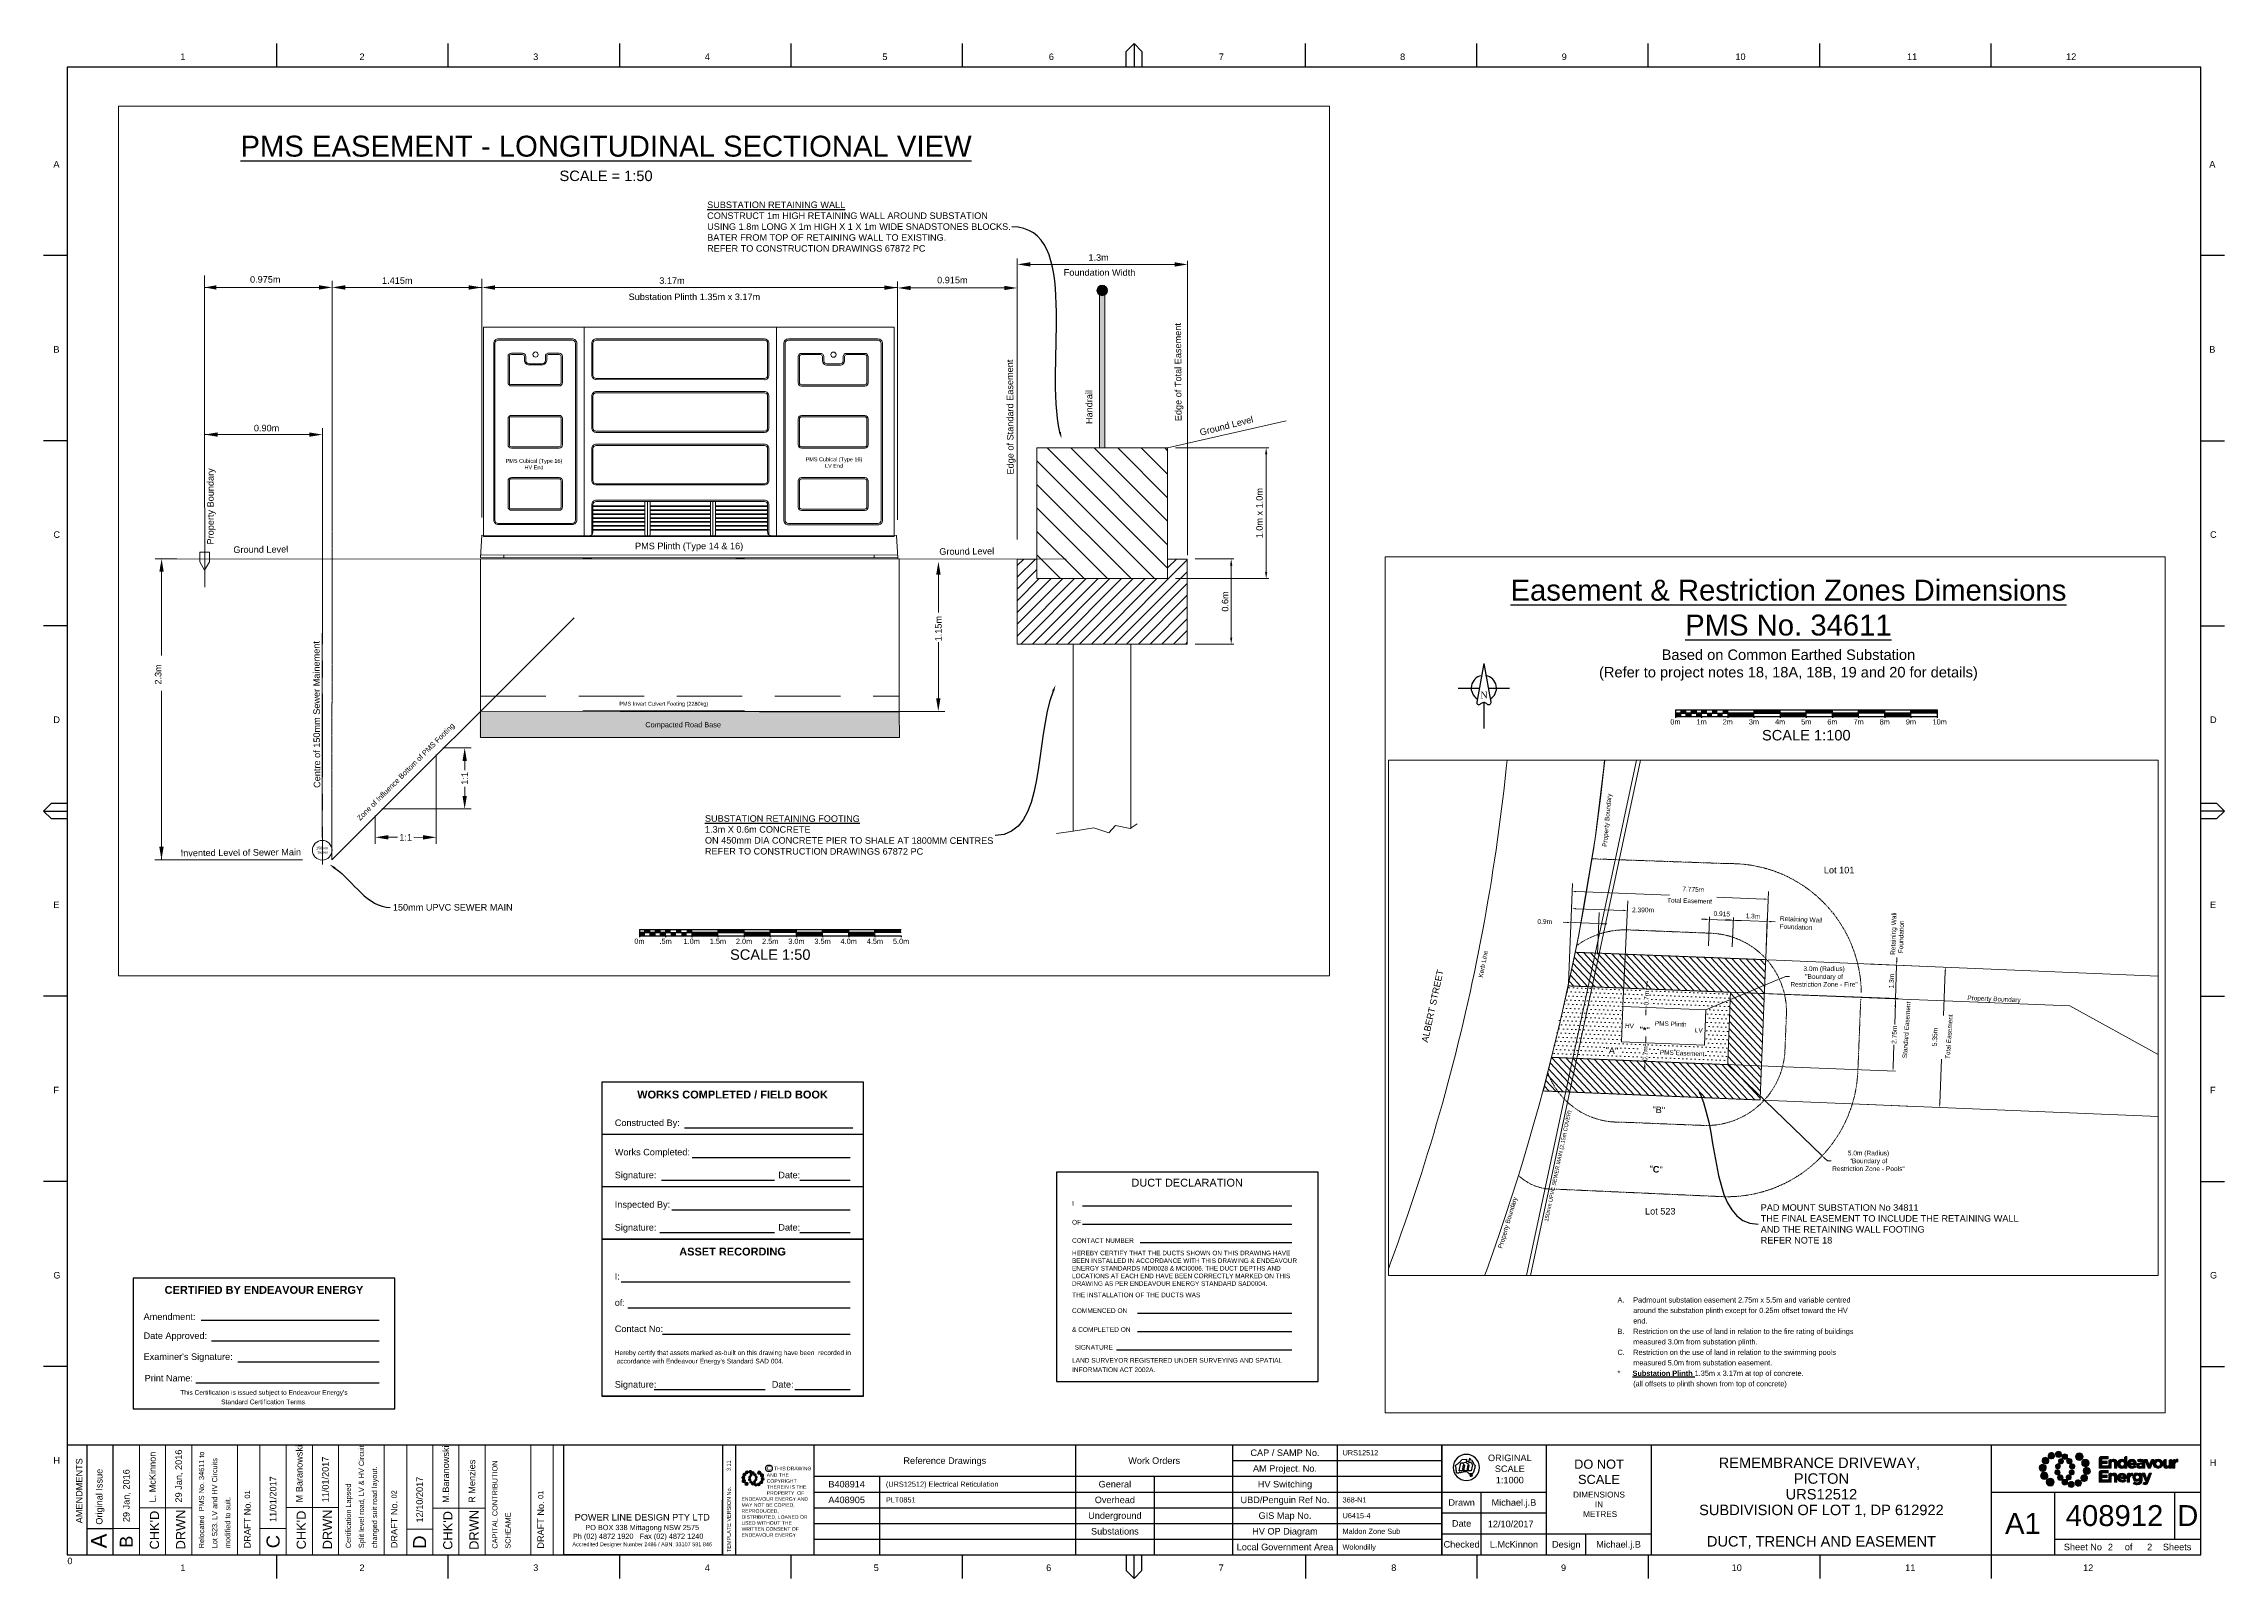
# Paper-space layout 'DTE 2' of a CAD drawing. Header units: metres, sheet in millimetres. Extents: x -9 to 824, y -9 to 577.
# The model-space entities are those that its viewports show. They can reach past a viewport. Long polylines and large blocks are cut down to what shows.
import ezdxf
from ezdxf import colors
from ezdxf.entities.mleader import LeaderData, LeaderLine
from ezdxf.enums import TextEntityAlignment as Align
from ezdxf.math import Vec2, Vec3

# ---------------------------------------------------------------- set-up
doc = ezdxf.new("R2010")
doc.units = ezdxf.units.M
for name, pattern in [('CENTER', [50.8, 31.75, -6.35, 6.35, -6.35]), ('DASHED', [19.05, 12.7, -6.35]), ('HIDDEN', [0.375, 0.25, -0.125]), ('PHANTOM', [6.15, 3, -0.75, 0.3, -0.75, 0.3, -0.75, 0.3])]:
    doc.linetypes.add(name, pattern=pattern)
doc.layers.get('0').update_dxf_attribs({"color": 6})
for name, color, linetype, lineweight in [('_User Dimensions', 140, 'Continuous', 13), ('_User Miscellaneous5', 121, 'Continuous', 13), ('_User Miscellaneous6', 13, 'Continuous', 13), ('_User Miscellaneous7', 3, 'Continuous', 13), ('_User Miscellaneous8', 181, 'Continuous', 13), ('_User Miscellaneous9', 211, 'Continuous', 13), ('_User Miscellaneous9_Restriction Zones', 65, 'Continuous', 13), ('Cadastre Easements_SP_NEW', 52, 'DASHED', 15)]:
    doc.layers.add(name, color=color, linetype=linetype, lineweight=lineweight)
doc.layers.add('_User Miscellaneous11', color=252, linetype='Continuous', lineweight=13, transparency=0.5)
doc.layers.add('Notes', color=7, linetype='Continuous')
doc.layers.add('Viewports', color=6, linetype='Continuous', plot=False)
doc.styles.add('ARIAL', font='arial.ttf', dxfattribs={"height": 2})
doc.styles.add('iecARIAL', font='arial.ttf', dxfattribs={"height": 2})
doc.styles.add('iecNAME', font='times.ttf')
doc.styles.add('ieISOCP', font='arial.ttf', dxfattribs={"height": 1.5})
doc.styles.get("Standard").update_dxf_attribs({"font": 'arial.ttf'})
doc.linetypes.add('Cable New UG', pattern='A,5.5,-0.01,["X",Standard,S=1.8,R=0,X=0,Y=-0.94],-1.7', length=7.21)
doc.dimstyles.new('1.8mm_1_100 (Easements)', dxfattribs={"dimtxt": 0.18, "dimasz": 0.15, "dimexe": 0.1, "dimexo": 0.3, "dimgap": 0.05, "dimtad": 0, "dimtoh": 1, "dimdec": 3, "dimlfac": -1, "dimzin": 12, "dimdsep": 46, "dimtxsty": 'Standard', "dimcen": 1, "dimclrd": 7, "dimclre": 7, "dimclrt": 7, "dimazin": 2, "dimtfac": 1, "dimtdec": 3, "dimtmove": 0, "dimatfit": 3, "dimfxl": 1, "dimtolj": 1, "dimtzin": 0, "dimlwd": -1, "dimlwe": -1, "dimarcsym": 0})
doc.dimstyles.get("Standard").update_dxf_attribs({"dimtxt": 2, "dimasz": 3, "dimexe": 1, "dimexo": 3, "dimgap": 0.5, "dimtad": 0, "dimlfac": -1, "dimzin": 12, "dimdsep": 46, "dimtxsty": 'Standard', "dimcen": 1, "dimclrd": 256, "dimclre": 256, "dimclrt": 256, "dimadec": 0, "dimazin": 3, "dimtfac": 1, "dimtmove": 0, "dimatfit": 3, "dimfxl": 1, "dimfxlon": 1, "dimtolj": 1, "dimtzin": 0, "dimlwd": -1, "dimlwe": -1, "dimarcsym": 0})

psp = doc.layouts.new('DTE 2')

# ---------------------------------------------------------------- texts
at = {"layer": '_User Dimensions', "char_height": 2.5, "attachment_point": 5}
for s, insert, rotation in [('\\A1;1.3m ', (394.225, 495.669), 359.979712), ('\\A1;0.975m ', (75.775, 487.311), 359.979712), ('\\A1;1.415m ', (126.233, 486.864), 359.979712), ('\\A1;3.17m ', (231.194, 486.844), 359.979712), ('\\A1;0.915m ', (338.348, 487.062), 359.979712), ('\\A1;0.90m ', (76.286, 430.499), 359.979712), ('\\A1;1.15m', (333.017, 353.879), 89.979712), ('\\A1;2.3m', (34.865, 336.382), 89.979712), ('\\A1;1:1 ', (151.984, 296.673), 89.979712), ('\\A1;1:1 ', (129.446, 274.151), 359.979712)]:
    psp.add_mtext(s, dxfattribs=dict(at, insert=insert, rotation=rotation))
at = {"layer": '_User Miscellaneous7', "insert": (55.203, 386.046), "char_height": 2.5, "attachment_point": 4, "rotation": 89.979712, "style": 'ieISOCP'}
psp.add_mtext('Property Boundary', dxfattribs=at)
at = {"layer": '_User Miscellaneous8', "char_height": 2.5, "attachment_point": 1, "style": 'ieISOCP'}
for s, width, insert, rotation in [('Foundation Width', 41.4736, (380.909, 491.255), 359.86202), ('Edge of Total Easement', 57.67717, (423.435, 433.159), 90.306595), ('Edge of Standard Easement', 54.38811, (359.27, 412.785), 90.306595), ('Handrail', 1.18285, (389.398, 432.043), 90.306595), ('Ground Level', 31.77995, (432.599, 430.026), 14.240854), ('Ground Level', 33.03852, (63.583, 385.305), 0.509813), ('Ground Level', 29.3515, (333.346, 384.597), 0.509813), ('Centre of 150mm Sewer Mainement', 72.32294, (94.309, 293.028), 90.306595), ('Invented Level of Sewer Main', 52.14409, (43.441, 269.396), 0.509813)]:
    psp.add_mtext_dynamic_manual_height_columns(s, width=width, gutter_width=7.5, heights=[0], dxfattribs=dict(at, insert=insert, rotation=rotation))
at = {"layer": '_User Miscellaneous8', "insert": (214.639, 481.924), "char_height": 2.5, "attachment_point": 1, "style": 'ieISOCP'}
psp.add_mtext_dynamic_manual_height_columns('Substation Plinth 1.35m x 3.17m ', width=63.2879, gutter_width=7.5, heights=[0], dxfattribs=at)
at = {"layer": '_User Miscellaneous8', "insert": (228.047, 324.952), "char_height": 1.5, "attachment_point": 5, "rotation": 359.979712}
psp.add_mtext('PMS Invert Culvert Footing (2280kg)', dxfattribs=at)
at = {"layer": '_User Miscellaneous8', "style": 'ieISOCP'}
for s, insert, char_height, attachment_point, rotation in [('Zone of Influence Bottom of PMS Footing', (147.78, 317.12), 2, 6, 44.979712), ('Compacted Road Base', (249.916, 316.878), 2, 6, 359.979712), ('150mm\\P Sewer', (97.534, 269.26), 1, 5, 359.979712)]:
    psp.add_mtext(s, dxfattribs=dict(at, insert=insert, char_height=char_height, attachment_point=attachment_point, rotation=rotation))
at = {"layer": 'Notes', "lineweight": -3}
psp.add_text('DUCT DECLARATION', height=3, dxfattribs=at).set_placement((428.08, 142.196), align=Align.MIDDLE_CENTER)
for s, p in [('I ', (384.08, 135.196)), ('OF', (384.08, 127.986)), ('CONTACT NUMBER ', (384.08, 120.986)), ('THE INSTALLATION OF THE DUCTS WAS ', (384.08, 100.196)), ('COMMENCED ON', (384.08, 94.196)), ('& COMPLETED ON', (384.08, 86.986)), ('SIGNATURE', (385.08, 80.196))]:
    psp.add_text(s, height=1.79, dxfattribs=at).set_placement(p, align=Align.TOP_LEFT)
at = {"layer": 'Notes', "attachment_point": 2}
for s, insert, char_height in [('{\\H2x;\\LPMS EASEMENT - LONGITUDINAL SECTIONAL VIEW\\H0.625x;\\P}SCALE = 1:50', (206.01, 542.24), 4), ('{\\H1.3333x;\\LEasement & Restriction Zones Dimensions\\PPMS No. \\C3;34611\\C256; \\P\\H0.50002x;\\lBased on Common Earthed Substation\\P(Refer to project notes \\C3;18, 18A, 18B, 19 and 20\\C256; for details)}', (657.84, 372.593), 6)]:
    psp.add_mtext(s, dxfattribs=dict(at, insert=insert, char_height=char_height))
at = {"layer": 'Notes', "lineweight": -3, "insert": (384.08, 116.196), "char_height": 1.75, "attachment_point": 1}
psp.add_mtext('{\\C7;HEREBY CERTIFY THAT THE DUCTS SHOWN ON THIS DRAWING HAVE \\PBEEN INSTALLED IN ACCORDANCE WITH THIS DRAWING & ENDEAVOUR\\PENERGY STANDARDS MDI0028 & MCI0006. THE DUCT DEPTHS AND \\PLOCATIONS AT EACH END HAVE BEEN CORRECTLY MARKED ON THIS \\PDRAWING AS PER ENDEAVOUR ENERGY STANDARD SAD0004.}', dxfattribs=at)
at = {"layer": 'Notes', "color": 7, "lineweight": -3, "insert": (592.522, 81.083), "char_height": 2, "width": 90, "attachment_point": 4, "line_spacing_factor": 1.2, "style": 'ARIAL'}
psp.add_mtext('\\pi-6,l6,t6;A.^IPadmount substation easement 2.75m x 5.5m and variable centred around the substation plinth except for 0.25m offset toward the HV end.\\PB.^IRestriction on the use of land in relation to the fire rating of buildings measured 3.0m from substation plinth.\\PC.^IRestriction on the use of land in relation to the swimming pools measured 5.0m from substation easement.\\P\\ptz;*      {\\fArial|b1|i0|c0|p34;\\LSubstation Plinth} 1.35m x 3.17m at top of concrete.                        (all offsets to plinth shown from top of concrete)', dxfattribs=at)
at = {"layer": 'Notes', "lineweight": -3, "insert": (384.08, 75.196), "char_height": 1.79, "attachment_point": 1, "line_spacing_factor": 1.2}
psp.add_mtext('LAND SURVEYOR REGISTERED UNDER SURVEYING {\\C7;AND SPATIAL\\PINFORMATION ACT 2002}A.', dxfattribs=at)
at = {"layer": 'Notes', "insert": (219.831, 9.215), "char_height": 3, "width": 60, "attachment_point": 5, "style": 'ARIAL'}
psp.add_mtext('{\\H0.83333x;POWER LINE DESIGN PTY LTD}\\P{\\H0.66667x;PO BOX 338 Mittagong NSW 2575\\PPh (02) 4872 1920   Fax (02) 4872 1240     \\H0.75x;Accredited Designer Number 2486 / ABN: 33107 591 846 }', dxfattribs=at)

msp = doc.modelspace()

# ---------------------------------------------------------------- texts
at = {"layer": '_User Miscellaneous9', "color": 7}
for s, insert, char_height, attachment_point, rotation in [('Property Boundary', (280199.1137, 6216971.6314), 0.175, 1, 84.834888), ('Total Easement', (280201.5958, 6216969.668), 0.175, 1, 358.540229), ('Kerb Line', (280194.3745, 6216966.6496), 0.175, 1, 78.672121), ('ALBERT STREET', (280192.2021, 6216964.1823), 0.25, 1, 77.692752), ('Standard Easement', (280210.5795, 6216963.5534), 0.175, 1, 86.165474), ('Property Boundary', (280213.0694, 6216965.9406), 0.175, 1, 357.698037), ('HV', (280200.1547, 6216964.7797), 0.175, 5, 356.771474), ('"{\\fArial|b1|i0|c0|p34;*}"', (280200.547, 6216964.7528), 0.25, 1, 356.771474), ('PMS Plinth', (280201.1317, 6216964.9688), 0.175, 1, 357.698037), ('LV', (280202.8043, 6216964.6161), 0.175, 5, 356.771474), ('Total Easement', (280212.2208, 6216963.5186), 0.175, 1, 86.165474), ('"A"', (280199.2494, 6216963.975), 0.25, 1, 356.771474), ('PMS Easement', (280201.3224, 6216963.8619), 0.175, 1, 357.698037), ('"B"', (280201.0388, 6216961.7086), 0.25, 1, 356.771474), ('"{\\fArial|b1|i0|c0|p34;C}"', (280200.9275, 6216959.4385), 0.25, 1, 356.771474), ('Property Boundary', (280195.1201, 6216956.309), 0.175, 1, 73.531738)]:
    msp.add_mtext(s, dxfattribs=dict(at, insert=insert, char_height=char_height, attachment_point=attachment_point, rotation=rotation))
at = {"layer": '_User Miscellaneous9', "color": 7, "char_height": 0.25, "attachment_point": 1}
for s, insert in [('Lot 101', (280207.5832, 6216970.857)), ('Lot 523', (280200.7485, 6216957.8218))]:
    msp.add_mtext(s, dxfattribs=dict(at, insert=insert))
at = {"layer": '_User Miscellaneous9', "lineweight": 0, "char_height": 0.18, "attachment_point": 1}
for s, insert, rotation in [('Retaining Wall \\PFoundation', (280205.9069, 6216968.9762), 357.480372), ('Retaining Wall\\P Foundation', (280210.1262, 6216967.4938), 88.217307)]:
    msp.add_mtext_dynamic_manual_height_columns(s, width=3.570691, gutter_width=1.3552, heights=[0], dxfattribs=dict(at, insert=insert, rotation=rotation))
at = {"layer": '_User Miscellaneous9_Restriction Zones', "color": 6, "transparency": 33554585, "insert": (280196.8964, 6216957.3267), "char_height": 0.15, "attachment_point": 1, "rotation": 78.162623}
msp.add_mtext_dynamic_manual_height_columns('150mm UPVC SEWER MAIN (2.15m COVER)', width=4.885503, gutter_width=12.5, heights=[0], dxfattribs=at)

# ---------------------------------------------------------------- blocks, each defined once
blk = doc.blocks.new('EE_LOGO_SMALL')
at = {"layer": 'Notes'}
h = blk.add_hatch(color=256, dxfattribs=at)
edge = h.paths.add_edge_path()
edge.add_spline(control_points=[(-8.4, 2), (-9.2, 2), (-9.8, 1.4), (-9.8, 0.7), (-9.9, -0.1), (-9.3, -0.7), (-8.6, -0.8), (-7.8, -0.8), (-7.2, -0.2), (-7.1, 0.5), (-7.1, 1.3), (-7.7, 1.9), (-8.4, 2)], knot_values=[0, 0, 0, 0, 1, 1, 1, 2, 2, 2, 3, 3, 3, 4, 4, 4, 4], degree=3, periodic=0)
h = blk.add_hatch(color=256, dxfattribs=at)
edge = h.paths.add_edge_path()
edge.add_spline(control_points=[(-6.8, 4.5), (-7.4, 4.8), (-8.2, 4.6), (-8.6, 4), (-8.9, 3.4), (-8.7, 2.6), (-8.1, 2.2), (-7.5, 1.9), (-6.7, 2.1), (-6.3, 2.7), (-6, 3.3), (-6.2, 4.1), (-6.8, 4.5)], knot_values=[0, 0, 0, 0, 1, 1, 1, 2, 2, 2, 3, 3, 3, 4, 4, 4, 4], degree=3, periodic=0)
h = blk.add_hatch(color=256, dxfattribs=at)
edge = h.paths.add_edge_path()
edge.add_spline(control_points=[(-4.2, 5.9), (-4.6, 6.5), (-5.3, 6.6), (-5.9, 6.3), (-6.4, 5.9), (-6.6, 5.1), (-6.2, 4.6), (-5.9, 4), (-5.1, 3.8), (-4.6, 4.2), (-4, 4.6), (-3.8, 5.3), (-4.2, 5.9)], knot_values=[0, 0, 0, 0, 1, 1, 1, 2, 2, 2, 3, 3, 3, 4, 4, 4, 4], degree=3, periodic=0)
h = blk.add_hatch(color=256, dxfattribs=at)
edge = h.paths.add_edge_path()
edge.add_spline(control_points=[(-1.3, 5.9), (-1.4, 6.5), (-2, 7), (-2.6, 6.9), (-3.3, 6.9), (-3.7, 6.3), (-3.7, 5.6), (-3.6, 5), (-3, 4.5), (-2.4, 4.6), (-1.7, 4.7), (-1.3, 5.2), (-1.3, 5.9)], knot_values=[0, 0, 0, 0, 1, 1, 1, 2, 2, 2, 3, 3, 3, 4, 4, 4, 4], degree=3, periodic=0)
h = blk.add_hatch(color=256, dxfattribs=at)
edge = h.paths.add_edge_path()
edge.add_spline(control_points=[(-2.5, 2.1), (-3, 2.2), (-3.5, 1.9), (-3.6, 1.3), (-3.7, 0.8), (-3.4, 0.3), (-2.9, 0.2), (-2.4, 0.1), (-1.9, 0.4), (-1.8, 0.9), (-1.7, 1.5), (-2, 2), (-2.5, 2.1)], knot_values=[0, 0, 0, 0, 1, 1, 1, 2, 2, 2, 3, 3, 3, 4, 4, 4, 4], degree=3, periodic=0)
h = blk.add_hatch(color=256, dxfattribs=at)
edge = h.paths.add_edge_path()
edge.add_spline(control_points=[(1, 4.9), (1, 4.3), (0.5, 3.8), (-0.1, 3.8), (-0.7, 3.8), (-1.2, 4.3), (-1.2, 4.9), (-1.2, 5.5), (-0.7, 6), (-0.1, 6), (0.5, 6), (1, 5.5), (1, 4.9)], knot_values=[0, 0, 0, 0, 1, 1, 1, 2, 2, 2, 3, 3, 3, 4, 4, 4, 4], degree=3, periodic=0)
edge = h.paths.add_edge_path()
edge.add_spline(control_points=[(-1.4, 4), (-1.9, 4.1), (-2.4, 3.8), (-2.5, 3.3), (-2.6, 2.7), (-2.3, 2.2), (-1.8, 2.1), (-1.3, 2), (-0.7, 2.3), (-0.6, 2.9), (-0.5, 3.4), (-0.9, 3.9), (-1.4, 4)], knot_values=[0, 0, 0, 0, 1, 1, 1, 2, 2, 2, 3, 3, 3, 4, 4, 4, 4], degree=3, periodic=0)
h = blk.add_hatch(color=256, dxfattribs=at)
edge = h.paths.add_edge_path()
edge.add_spline(control_points=[(2.3, 2.4), (2.8, 2.8), (2.8, 3.4), (2.4, 3.9), (2, 4.3), (1.4, 4.3), (0.9, 3.9), (0.5, 3.6), (0.5, 2.9), (0.9, 2.5), (1.2, 2), (1.9, 2), (2.3, 2.4)], knot_values=[0, 0, 0, 0, 1, 1, 1, 2, 2, 2, 3, 3, 3, 4, 4, 4, 4], degree=3, periodic=0)
edge = h.paths.add_edge_path()
edge.add_spline(control_points=[(1, 4.9), (1, 4.3), (0.5, 3.8), (-0.1, 3.8), (-0.7, 3.8), (-1.2, 4.3), (-1.2, 4.9), (-1.2, 5.5), (-0.7, 6), (-0.1, 6), (0.5, 6), (1, 5.5), (1, 4.9)], knot_values=[0, 0, 0, 0, 1, 1, 1, 2, 2, 2, 3, 3, 3, 4, 4, 4, 4], degree=3, periodic=0)
h = blk.add_hatch(color=256, dxfattribs=at)
edge = h.paths.add_edge_path()
edge.add_spline(control_points=[(1, 4.9), (1, 4.3), (0.5, 3.8), (-0.1, 3.8), (-0.7, 3.8), (-1.2, 4.3), (-1.2, 4.9), (-1.2, 5.5), (-0.7, 6), (-0.1, 6), (0.5, 6), (1, 5.5), (1, 4.9)], knot_values=[0, 0, 0, 0, 1, 1, 1, 2, 2, 2, 3, 3, 3, 4, 4, 4, 4], degree=3, periodic=0)
edge = h.paths.add_edge_path(flags=16)
edge.add_spline(control_points=[(1, 4.9), (1, 4.3), (0.5, 3.8), (-0.1, 3.8), (-0.7, 3.8), (-1.2, 4.3), (-1.2, 4.9), (-1.2, 5.5), (-0.7, 6), (-0.1, 6), (0.5, 6), (1, 5.5), (1, 4.9)], knot_values=[0, 0, 0, 0, 1, 1, 1, 2, 2, 2, 3, 3, 3, 4, 4, 4, 4], degree=3, periodic=0)
h = blk.add_hatch(color=256, dxfattribs=at)
edge = h.paths.add_edge_path()
edge.add_spline(control_points=[(3, 0.2), (3.5, 0.3), (3.8, 0.9), (3.7, 1.4), (3.6, 1.9), (3, 2.3), (2.5, 2.1), (1.9, 2), (1.6, 1.4), (1.8, 0.9), (1.9, 0.4), (2.5, 0.1), (3, 0.2)], knot_values=[0, 0, 0, 0, 1, 1, 1, 2, 2, 2, 3, 3, 3, 4, 4, 4, 4], degree=3, periodic=0)
h = blk.add_hatch(color=256, dxfattribs=at)
edge = h.paths.add_edge_path()
edge.add_spline(control_points=[(7, 4.9), (7, 4), (6.3, 3.4), (5.5, 3.4), (4.6, 3.4), (4, 4), (4, 4.9), (4, 5.7), (4.6, 6.4), (5.5, 6.4), (6.3, 6.4), (7, 5.7), (7, 4.9)], knot_values=[0, 0, 0, 0, 1, 1, 1, 2, 2, 2, 3, 3, 3, 4, 4, 4, 4], degree=3, periodic=0)
h = blk.add_hatch(color=256, dxfattribs=at)
edge = h.paths.add_edge_path()
edge.add_spline(control_points=[(8.4, 1.1), (9.1, 1.5), (9.4, 2.3), (9.1, 3), (8.8, 3.7), (7.9, 4.1), (7.2, 3.8), (6.5, 3.4), (6.2, 2.6), (6.5, 1.9), (6.8, 1.2), (7.7, 0.8), (8.4, 1.1)], knot_values=[0, 0, 0, 0, 1, 1, 1, 2, 2, 2, 3, 3, 3, 4, 4, 4, 4], degree=3, periodic=0)
h = blk.add_hatch(color=256, dxfattribs=at)
edge = h.paths.add_edge_path()
edge.add_spline(control_points=[(8.3, -1.9), (9, -1.9), (9.7, -1.4), (9.7, -0.6), (9.7, 0.1), (9.2, 0.8), (8.4, 0.8), (7.7, 0.8), (7, 0.3), (7, -0.5), (6.9, -1.2), (7.5, -1.9), (8.3, -1.9)], knot_values=[0, 0, 0, 0, 1, 1, 1, 2, 2, 2, 3, 3, 3, 4, 4, 4, 4], degree=3, periodic=0)
h = blk.add_hatch(color=256, dxfattribs=at)
edge = h.paths.add_edge_path()
edge.add_spline(control_points=[(-8.5, -1.1), (-9.2, -1.4), (-9.6, -2.3), (-9.3, -3), (-8.9, -3.7), (-8.1, -4), (-7.4, -3.7), (-6.7, -3.4), (-6.3, -2.5), (-6.6, -1.8), (-7, -1.1), (-7.8, -0.8), (-8.5, -1.1)], knot_values=[0, 0, 0, 0, 1, 1, 1, 2, 2, 2, 3, 3, 3, 4, 4, 4, 4], degree=3, periodic=0)
h = blk.add_hatch(color=256, dxfattribs=at)
edge = h.paths.add_edge_path()
edge.add_spline(control_points=[(-7.1, -4.8), (-7.1, -4), (-6.5, -3.3), (-5.6, -3.3), (-4.8, -3.3), (-4.1, -4), (-4.1, -4.8), (-4.1, -5.7), (-4.8, -6.3), (-5.6, -6.3), (-6.5, -6.3), (-7.1, -5.7), (-7.1, -4.8)], knot_values=[0, 0, 0, 0, 1, 1, 1, 2, 2, 2, 3, 3, 3, 4, 4, 4, 4], degree=3, periodic=0)
h = blk.add_hatch(color=256, dxfattribs=at)
edge = h.paths.add_edge_path()
edge.add_spline(control_points=[(-3.1, -0.2), (-3.7, -0.3), (-4, -0.8), (-3.8, -1.4), (-3.7, -1.9), (-3.2, -2.2), (-2.6, -2.1), (-2.1, -1.9), (-1.8, -1.4), (-1.9, -0.9), (-2.1, -0.3), (-2.6, 0), (-3.1, -0.2)], knot_values=[0, 0, 0, 0, 1, 1, 1, 2, 2, 2, 3, 3, 3, 4, 4, 4, 4], degree=3, periodic=0)
h = blk.add_hatch(color=256, dxfattribs=at)
edge = h.paths.add_edge_path()
edge.add_spline(control_points=[(-2.5, -2.3), (-2.9, -2.7), (-3, -3.4), (-2.6, -3.8), (-2.2, -4.2), (-1.5, -4.3), (-1.1, -3.9), (-0.7, -3.5), (-0.6, -2.8), (-1, -2.4), (-1.4, -2), (-2, -1.9), (-2.5, -2.3)], knot_values=[0, 0, 0, 0, 1, 1, 1, 2, 2, 2, 3, 3, 3, 4, 4, 4, 4], degree=3, periodic=0)
h = blk.add_hatch(color=256, dxfattribs=at)
edge = h.paths.add_edge_path()
edge.add_spline(control_points=[(-1.2, -4.8), (-1.2, -4.2), (-0.7, -3.7), (-0.1, -3.7), (0.5, -3.7), (1, -4.2), (1, -4.8), (1, -5.4), (0.5, -5.9), (-0.1, -5.9), (-0.7, -5.9), (-1.2, -5.4), (-1.2, -4.8)], knot_values=[0, 0, 0, 0, 1, 1, 1, 2, 2, 2, 3, 3, 3, 4, 4, 4, 4], degree=3, periodic=0)
h = blk.add_hatch(color=256, dxfattribs=at)
edge = h.paths.add_edge_path()
edge.add_spline(control_points=[(1.2, -3.9), (1.7, -4.1), (2.2, -3.7), (2.3, -3.2), (2.5, -2.7), (2.1, -2.2), (1.6, -2.1), (1.1, -2), (0.6, -2.3), (0.5, -2.8), (0.4, -3.3), (0.7, -3.8), (1.2, -3.9)], knot_values=[0, 0, 0, 0, 1, 1, 1, 2, 2, 2, 3, 3, 3, 4, 4, 4, 4], degree=3, periodic=0)
h = blk.add_hatch(color=256, dxfattribs=at)
edge = h.paths.add_edge_path()
edge.add_spline(control_points=[(1.2, -5.8), (1.3, -6.5), (1.8, -6.9), (2.5, -6.9), (3.1, -6.8), (3.6, -6.2), (3.5, -5.6), (3.4, -5), (2.9, -4.5), (2.2, -4.6), (1.6, -4.6), (1.1, -5.2), (1.2, -5.8)], knot_values=[0, 0, 0, 0, 1, 1, 1, 2, 2, 2, 3, 3, 3, 4, 4, 4, 4], degree=3, periodic=0)
h = blk.add_hatch(color=256, dxfattribs=at)
edge = h.paths.add_edge_path()
edge.add_spline(control_points=[(2.4, -2), (2.9, -2.1), (3.4, -1.8), (3.5, -1.3), (3.6, -0.8), (3.3, -0.3), (2.8, -0.2), (2.2, -0.1), (1.7, -0.4), (1.6, -0.9), (1.5, -1.4), (1.8, -1.9), (2.4, -2)], knot_values=[0, 0, 0, 0, 1, 1, 1, 2, 2, 2, 3, 3, 3, 4, 4, 4, 4], degree=3, periodic=0)
h = blk.add_hatch(color=256, dxfattribs=at)
edge = h.paths.add_edge_path()
edge.add_spline(control_points=[(4, -5.8), (4.4, -6.4), (5.2, -6.6), (5.7, -6.2), (6.3, -5.8), (6.5, -5.1), (6.1, -4.5), (5.7, -4), (5, -3.8), (4.4, -4.2), (3.8, -4.5), (3.7, -5.3), (4, -5.8)], knot_values=[0, 0, 0, 0, 1, 1, 1, 2, 2, 2, 3, 3, 3, 4, 4, 4, 4], degree=3, periodic=0)
h = blk.add_hatch(color=256, dxfattribs=at)
edge = h.paths.add_edge_path()
edge.add_spline(control_points=[(6.7, -4.4), (7.3, -4.8), (8.1, -4.6), (8.4, -4), (8.8, -3.3), (8.6, -2.6), (8, -2.2), (7.3, -1.8), (6.6, -2.1), (6.2, -2.7), (5.8, -3.3), (6, -4.1), (6.7, -4.4)], knot_values=[0, 0, 0, 0, 1, 1, 1, 2, 2, 2, 3, 3, 3, 4, 4, 4, 4], degree=3, periodic=0)
at = {"layer": 'Notes', "lineweight": 0}
for points in [[(1.8, 2.1), (1.8, 2.1)], [(-2, -2.1), (-2, -2.1)]]:
    blk.add_lwpolyline(points, dxfattribs=at)
for points in [[(-8.4, 2), (-9.2, 2), (-9.8, 1.4), (-9.8, 0.7), (-9.9, -0.1), (-9.3, -0.7), (-8.6, -0.8), (-7.8, -0.8), (-7.2, -0.2), (-7.1, 0.5), (-7.1, 1.3), (-7.7, 1.9), (-8.4, 2)], [(-6.8, 4.5), (-7.4, 4.8), (-8.2, 4.6), (-8.6, 4), (-8.9, 3.4), (-8.7, 2.6), (-8.1, 2.2), (-7.5, 1.9), (-6.7, 2.1), (-6.3, 2.7), (-6, 3.3), (-6.2, 4.1), (-6.8, 4.5)], [(-4.2, 5.9), (-4.6, 6.5), (-5.3, 6.6), (-5.9, 6.3), (-6.4, 5.9), (-6.6, 5.1), (-6.2, 4.6), (-5.9, 4), (-5.1, 3.8), (-4.6, 4.2), (-4, 4.6), (-3.8, 5.3), (-4.2, 5.9)], [(-1.3, 5.9), (-1.4, 6.5), (-2, 7), (-2.6, 6.9), (-3.3, 6.9), (-3.7, 6.3), (-3.7, 5.6), (-3.6, 5), (-3, 4.5), (-2.4, 4.6), (-1.7, 4.7), (-1.3, 5.2), (-1.3, 5.9)], [(-2.5, 2.1), (-3, 2.2), (-3.5, 1.9), (-3.6, 1.3), (-3.7, 0.8), (-3.4, 0.3), (-2.9, 0.2), (-2.4, 0.1), (-1.9, 0.4), (-1.8, 0.9), (-1.7, 1.5), (-2, 2), (-2.5, 2.1)], [(-1.4, 4), (-1.9, 4.1), (-2.4, 3.8), (-2.5, 3.3), (-2.6, 2.7), (-2.3, 2.2), (-1.8, 2.1), (-1.3, 2), (-0.7, 2.3), (-0.6, 2.9), (-0.5, 3.4), (-0.9, 3.9), (-1.4, 4)], [(1, 4.9), (1, 4.3), (0.5, 3.8), (-0.1, 3.8), (-0.7, 3.8), (-1.2, 4.3), (-1.2, 4.9), (-1.2, 5.5), (-0.7, 6), (-0.1, 6), (0.5, 6), (1, 5.5), (1, 4.9)], [(1, 4.9), (1, 4.3), (0.5, 3.8), (-0.1, 3.8), (-0.7, 3.8), (-1.2, 4.3), (-1.2, 4.9), (-1.2, 5.5), (-0.7, 6), (-0.1, 6), (0.5, 6), (1, 5.5), (1, 4.9)], [(2.3, 2.4), (2.8, 2.8), (2.8, 3.4), (2.4, 3.9), (2, 4.3), (1.4, 4.3), (0.9, 3.9), (0.5, 3.6), (0.5, 2.9), (0.9, 2.5), (1.2, 2), (1.9, 2), (2.3, 2.4)], [(3, 0.2), (3.5, 0.3), (3.8, 0.9), (3.7, 1.4), (3.6, 1.9), (3, 2.3), (2.5, 2.1), (1.9, 2), (1.6, 1.4), (1.8, 0.9), (1.9, 0.4), (2.5, 0.1), (3, 0.2)], [(7, 4.9), (7, 4), (6.3, 3.4), (5.5, 3.4), (4.6, 3.4), (4, 4), (4, 4.9), (4, 5.7), (4.6, 6.4), (5.5, 6.4), (6.3, 6.4), (7, 5.7), (7, 4.9)], [(8.4, 1.1), (9.1, 1.5), (9.4, 2.3), (9.1, 3), (8.8, 3.7), (7.9, 4.1), (7.2, 3.8), (6.5, 3.4), (6.2, 2.6), (6.5, 1.9), (6.8, 1.2), (7.7, 0.8), (8.4, 1.1)], [(8.3, -1.9), (9, -1.9), (9.7, -1.4), (9.7, -0.6), (9.7, 0.1), (9.2, 0.8), (8.4, 0.8), (7.7, 0.8), (7, 0.3), (7, -0.5), (6.9, -1.2), (7.5, -1.9), (8.3, -1.9)], [(-8.5, -1.1), (-9.2, -1.4), (-9.6, -2.3), (-9.3, -3), (-8.9, -3.7), (-8.1, -4), (-7.4, -3.7), (-6.7, -3.4), (-6.3, -2.5), (-6.6, -1.8), (-7, -1.1), (-7.8, -0.8), (-8.5, -1.1)], [(-7.1, -4.8), (-7.1, -4), (-6.5, -3.3), (-5.6, -3.3), (-4.8, -3.3), (-4.1, -4), (-4.1, -4.8), (-4.1, -5.7), (-4.8, -6.3), (-5.6, -6.3), (-6.5, -6.3), (-7.1, -5.7), (-7.1, -4.8)], [(-3.1, -0.2), (-3.7, -0.3), (-4, -0.8), (-3.8, -1.4), (-3.7, -1.9), (-3.2, -2.2), (-2.6, -2.1), (-2.1, -1.9), (-1.8, -1.4), (-1.9, -0.9), (-2.1, -0.3), (-2.6, 0), (-3.1, -0.2)], [(-2.5, -2.3), (-2.9, -2.7), (-3, -3.4), (-2.6, -3.8), (-2.2, -4.2), (-1.5, -4.3), (-1.1, -3.9), (-0.7, -3.5), (-0.6, -2.8), (-1, -2.4), (-1.4, -2), (-2, -1.9), (-2.5, -2.3)], [(-1.2, -4.8), (-1.2, -4.2), (-0.7, -3.7), (-0.1, -3.7), (0.5, -3.7), (1, -4.2), (1, -4.8), (1, -5.4), (0.5, -5.9), (-0.1, -5.9), (-0.7, -5.9), (-1.2, -5.4), (-1.2, -4.8)], [(1.2, -3.9), (1.7, -4.1), (2.2, -3.7), (2.3, -3.2), (2.5, -2.7), (2.1, -2.2), (1.6, -2.1), (1.1, -2), (0.6, -2.3), (0.5, -2.8), (0.4, -3.3), (0.7, -3.8), (1.2, -3.9)], [(1.2, -5.8), (1.3, -6.5), (1.8, -6.9), (2.5, -6.9), (3.1, -6.8), (3.6, -6.2), (3.5, -5.6), (3.4, -5), (2.9, -4.5), (2.2, -4.6), (1.6, -4.6), (1.1, -5.2), (1.2, -5.8)], [(2.4, -2), (2.9, -2.1), (3.4, -1.8), (3.5, -1.3), (3.6, -0.8), (3.3, -0.3), (2.8, -0.2), (2.2, -0.1), (1.7, -0.4), (1.6, -0.9), (1.5, -1.4), (1.8, -1.9), (2.4, -2)], [(4, -5.8), (4.4, -6.4), (5.2, -6.6), (5.7, -6.2), (6.3, -5.8), (6.5, -5.1), (6.1, -4.5), (5.7, -4), (5, -3.8), (4.4, -4.2), (3.8, -4.5), (3.7, -5.3), (4, -5.8)], [(6.7, -4.4), (7.3, -4.8), (8.1, -4.6), (8.4, -4), (8.8, -3.3), (8.6, -2.6), (8, -2.2), (7.3, -1.8), (6.6, -2.1), (6.2, -2.7), (5.8, -3.3), (6, -4.1), (6.7, -4.4)]]:
    blk.add_open_spline(points, degree=3, knots=[0, 0, 0, 0, 1, 1, 1, 2, 2, 2, 3, 3, 3, 4, 4, 4, 4], dxfattribs=at)
blk = doc.blocks.new('EE_COPYRIGHT_A1')
at = {"layer": 'Notes'}
blk.add_circle((9.53, -0.82), 1.15, dxfattribs=at)
at = {"xscale": 0.4, "yscale": 0.4, "zscale": 0.4}
blk.add_blockref('EE_LOGO_SMALL', (3.96, -4.29), dxfattribs=at)
at = {"layer": 'Notes', "insert": (0, 0), "char_height": 1.25, "width": 24.1208, "attachment_point": 1, "style": 'ARIAL'}
blk.add_mtext('\\pt8.75;               ^I{\\H1.2x;C } THIS DRAWING\\P\\pi-8.75,l8.75,t8.75,20;       ^IAND THE ^I\\P\\pi0,t8.75;COPYRIGHT\\P\\pi-8.75,t1.25,8.75;^I^ITHEREIN IS THE PROPERTY  OF \\P\\pi0,l0,t1.25;ENDEAVOUR ENERGY AND MAY NOT BE COPIED, REPRODUCED, DISTRIBUTED, LOANED OR USED WITHOUT THE WRITTEN CONSENT OF ENDEAVOUR ENERGY', dxfattribs=at)
blk = doc.blocks.new('EE_LOGO')
h = blk.add_hatch(color=256)
edge = h.paths.add_edge_path()
edge.add_spline(control_points=[(-25.34, 1.94), (-26.08, 1.98), (-26.72, 1.41), (-26.77, 0.66), (-26.81, -0.09), (-26.24, -0.72), (-25.49, -0.77), (-24.74, -0.81), (-24.1, -0.24), (-24.06, 0.51), (-24.02, 1.25), (-24.59, 1.89), (-25.34, 1.94)], knot_values=[0, 0, 0, 0, 1, 1, 1, 2, 2, 2, 3, 3, 3, 4, 4, 4, 4], degree=3, periodic=0)
h = blk.add_hatch(color=256)
edge = h.paths.add_edge_path()
edge.add_spline(control_points=[(-23.73, 4.46), (-24.34, 4.81), (-25.13, 4.61), (-25.49, 3.99), (-25.85, 3.38), (-25.64, 2.59), (-25.03, 2.23), (-24.41, 1.87), (-23.63, 2.08), (-23.27, 2.69), (-22.91, 3.31), (-23.12, 4.1), (-23.73, 4.46)], knot_values=[0, 0, 0, 0, 1, 1, 1, 2, 2, 2, 3, 3, 3, 4, 4, 4, 4], degree=3, periodic=0)
h = blk.add_hatch(color=256)
edge = h.paths.add_edge_path()
edge.add_spline(control_points=[(-21.12, 5.87), (-21.48, 6.44), (-22.24, 6.61), (-22.81, 6.24), (-23.37, 5.88), (-23.54, 5.12), (-23.17, 4.55), (-22.81, 3.98), (-22.05, 3.82), (-21.48, 4.19), (-20.92, 4.55), (-20.75, 5.31), (-21.12, 5.87)], knot_values=[0, 0, 0, 0, 1, 1, 1, 2, 2, 2, 3, 3, 3, 4, 4, 4, 4], degree=3, periodic=0)
h = blk.add_hatch(color=256)
edge = h.paths.add_edge_path()
edge.add_spline(control_points=[(-19.43, 2.06), (-19.94, 2.17), (-20.44, 1.84), (-20.55, 1.33), (-20.66, 0.82), (-20.34, 0.32), (-19.83, 0.21), (-19.32, 0.1), (-18.81, 0.42), (-18.71, 0.93), (-18.59, 1.44), (-18.92, 1.95), (-19.43, 2.06)], knot_values=[0, 0, 0, 0, 1, 1, 1, 2, 2, 2, 3, 3, 3, 4, 4, 4, 4], degree=3, periodic=0)
h = blk.add_hatch(color=256)
edge = h.paths.add_edge_path()
edge.add_spline(control_points=[(-18.27, 5.87), (-18.34, 6.5), (-18.91, 6.97), (-19.54, 6.9), (-20.18, 6.84), (-20.65, 6.27), (-20.58, 5.63), (-20.52, 4.99), (-19.95, 4.53), (-19.31, 4.59), (-18.67, 4.66), (-18.21, 5.23), (-18.27, 5.87)], knot_values=[0, 0, 0, 0, 1, 1, 1, 2, 2, 2, 3, 3, 3, 4, 4, 4, 4], degree=3, periodic=0)
h = blk.add_hatch(color=256)
edge = h.paths.add_edge_path()
edge.add_spline(control_points=[(-15.91, 4.86), (-15.91, 4.26), (-16.4, 3.77), (-17, 3.77), (-17.6, 3.77), (-18.08, 4.26), (-18.08, 4.86), (-18.08, 5.46), (-17.6, 5.95), (-17, 5.95), (-16.4, 5.95), (-15.91, 5.46), (-15.91, 4.86)], knot_values=[0, 0, 0, 0, 1, 1, 1, 2, 2, 2, 3, 3, 3, 4, 4, 4, 4], degree=3, periodic=0)
edge = h.paths.add_edge_path()
edge.add_spline(control_points=[(-18.29, 3.97), (-18.8, 4.08), (-19.3, 3.76), (-19.41, 3.25), (-19.52, 2.74), (-19.2, 2.23), (-18.69, 2.12), (-18.18, 2.01), (-17.67, 2.33), (-17.56, 2.84), (-17.45, 3.35), (-17.78, 3.86), (-18.29, 3.97)], knot_values=[0, 0, 0, 0, 1, 1, 1, 2, 2, 2, 3, 3, 3, 4, 4, 4, 4], degree=3, periodic=0)
h = blk.add_hatch(color=256)
edge = h.paths.add_edge_path()
edge.add_spline(control_points=[(-14.59, 2.36), (-14.16, 2.75), (-14.12, 3.41), (-14.51, 3.84), (-14.89, 4.27), (-15.55, 4.31), (-15.99, 3.93), (-16.42, 3.54), (-16.46, 2.88), (-16.07, 2.45), (-15.69, 2.01), (-15.02, 1.98), (-14.59, 2.36)], knot_values=[0, 0, 0, 0, 1, 1, 1, 2, 2, 2, 3, 3, 3, 4, 4, 4, 4], degree=3, periodic=0)
edge = h.paths.add_edge_path()
edge.add_spline(control_points=[(-15.91, 4.86), (-15.91, 4.26), (-16.4, 3.77), (-17, 3.77), (-17.6, 3.77), (-18.08, 4.26), (-18.08, 4.86), (-18.08, 5.46), (-17.6, 5.95), (-17, 5.95), (-16.4, 5.95), (-15.91, 5.46), (-15.91, 4.86)], knot_values=[0, 0, 0, 0, 1, 1, 1, 2, 2, 2, 3, 3, 3, 4, 4, 4, 4], degree=3, periodic=0)
h = blk.add_hatch(color=256)
edge = h.paths.add_edge_path()
edge.add_spline(control_points=[(-15.91, 4.86), (-15.91, 4.26), (-16.4, 3.77), (-17, 3.77), (-17.6, 3.77), (-18.08, 4.26), (-18.08, 4.86), (-18.08, 5.46), (-17.6, 5.95), (-17, 5.95), (-16.4, 5.95), (-15.91, 5.46), (-15.91, 4.86)], knot_values=[0, 0, 0, 0, 1, 1, 1, 2, 2, 2, 3, 3, 3, 4, 4, 4, 4], degree=3, periodic=0)
edge = h.paths.add_edge_path(flags=16)
edge.add_spline(control_points=[(-15.91, 4.86), (-15.91, 4.26), (-16.4, 3.77), (-17, 3.77), (-17.6, 3.77), (-18.08, 4.26), (-18.08, 4.86), (-18.08, 5.46), (-17.6, 5.95), (-17, 5.95), (-16.4, 5.95), (-15.91, 5.46), (-15.91, 4.86)], knot_values=[0, 0, 0, 0, 1, 1, 1, 2, 2, 2, 3, 3, 3, 4, 4, 4, 4], degree=3, periodic=0)
h = blk.add_hatch(color=256)
edge = h.paths.add_edge_path()
edge.add_spline(control_points=[(-13.94, 0.18), (-13.41, 0.32), (-13.09, 0.87), (-13.23, 1.4), (-13.37, 1.93), (-13.92, 2.25), (-14.45, 2.11), (-14.98, 1.97), (-15.3, 1.42), (-15.16, 0.89), (-15.02, 0.36), (-14.47, 0.04), (-13.94, 0.18)], knot_values=[0, 0, 0, 0, 1, 1, 1, 2, 2, 2, 3, 3, 3, 4, 4, 4, 4], degree=3, periodic=0)
h = blk.add_hatch(color=256)
edge = h.paths.add_edge_path()
edge.add_spline(control_points=[(-9.93, 4.86), (-9.93, 4.03), (-10.61, 3.35), (-11.44, 3.35), (-12.28, 3.35), (-12.95, 4.03), (-12.95, 4.86), (-12.95, 5.69), (-12.28, 6.37), (-11.44, 6.37), (-10.61, 6.37), (-9.93, 5.69), (-9.93, 4.86)], knot_values=[0, 0, 0, 0, 1, 1, 1, 2, 2, 2, 3, 3, 3, 4, 4, 4, 4], degree=3, periodic=0)
h = blk.add_hatch(color=256)
edge = h.paths.add_edge_path()
edge.add_spline(control_points=[(-8.55, 1.13), (-7.83, 1.45), (-7.5, 2.29), (-7.82, 3.01), (-8.14, 3.73), (-8.98, 4.06), (-9.7, 3.74), (-10.42, 3.42), (-10.75, 2.58), (-10.43, 1.86), (-10.11, 1.14), (-9.27, 0.81), (-8.55, 1.13)], knot_values=[0, 0, 0, 0, 1, 1, 1, 2, 2, 2, 3, 3, 3, 4, 4, 4, 4], degree=3, periodic=0)
h = blk.add_hatch(color=256)
edge = h.paths.add_edge_path()
edge.add_spline(control_points=[(-8.66, -1.92), (-7.91, -1.96), (-7.27, -1.39), (-7.23, -0.64), (-7.19, 0.1), (-7.76, 0.74), (-8.51, 0.78), (-9.25, 0.83), (-9.89, 0.26), (-9.94, -0.49), (-9.98, -1.24), (-9.41, -1.88), (-8.66, -1.92)], knot_values=[0, 0, 0, 0, 1, 1, 1, 2, 2, 2, 3, 3, 3, 4, 4, 4, 4], degree=3, periodic=0)
h = blk.add_hatch(color=256)
edge = h.paths.add_edge_path()
edge.add_spline(control_points=[(-3.85, 0.44), (-3.85, 0.44), (-3.85, 4.25), (-3.85, 4.3), (-3.85, 4.35), (-3.85, 4.86), (-3.29, 4.86), (-2.74, 4.86), (-0.49, 4.86), (-0.49, 4.86), (-0.49, 4.86), (-0.49, 4), (-0.49, 4), (-0.49, 4), (-2.89, 4), (-2.89, 4), (-2.89, 4), (-2.89, 3.1), (-2.89, 3.1), (-2.89, 3.1), (-0.8, 3.1), (-0.8, 3.1), (-0.8, 3.1), (-0.8, 2.23), (-0.8, 2.23), (-0.8, 2.23), (-2.89, 2.23), (-2.89, 2.23), (-2.89, 2.23), (-2.89, 1.31), (-2.89, 1.31), (-2.89, 1.31), (-0.49, 1.31), (-0.49, 1.31), (-0.49, 1.31), (-0.49, 0.44), (-0.49, 0.44), (-0.49, 0.44), (-3.85, 0.44), (-3.85, 0.44)], knot_values=[0, 0, 0, 0, 1, 1, 1, 2, 2, 2, 3, 3, 3, 4, 4, 4, 5, 5, 5, 6, 6, 6, 7, 7, 7, 8, 8, 8, 9, 9, 9, 10, 10, 10, 11, 11, 11, 12, 12, 12, 13, 13, 13, 13], degree=3, periodic=0)
h = blk.add_hatch(color=256)
edge = h.paths.add_edge_path()
edge.add_spline(control_points=[(1.94, 0.44), (1.94, 0.44), (1.94, 2.33), (1.94, 2.33), (1.94, 2.78), (1.73, 3.02), (1.36, 3.02), (1, 3.02), (0.76, 2.78), (0.76, 2.33), (0.76, 2.33), (0.76, 0.44), (0.76, 0.44), (0.76, 0.44), (-0.2, 0.44), (-0.2, 0.44), (-0.2, 0.44), (-0.2, 3.21), (-0.2, 3.27), (-0.2, 3.33), (-0.2, 3.82), (0.36, 3.82), (0.76, 3.82), (0.76, 3.82), (0.76, 3.82), (0.76, 3.82), (0.76, 3.35), (0.76, 3.35), (0.98, 3.63), (1.27, 3.89), (1.75, 3.89), (2.48, 3.89), (2.9, 3.41), (2.9, 2.63), (2.9, 2.63), (2.9, 0.44), (2.9, 0.44), (2.9, 0.44), (1.94, 0.44), (1.94, 0.44)], knot_values=[0, 0, 0, 0, 1, 1, 1, 2, 2, 2, 3, 3, 3, 4, 4, 4, 5, 5, 5, 6, 6, 6, 7, 7, 7, 8, 8, 8, 9, 9, 9, 10, 10, 10, 11, 11, 11, 12, 12, 12, 13, 13, 13, 13], degree=3, periodic=0)
h = blk.add_hatch(color=256)
edge = h.paths.add_edge_path(flags=16)
edge.add_spline(control_points=[(5.8, 2.13), (5.8, 2.69), (5.43, 3.07), (4.98, 3.07), (4.53, 3.07), (4.15, 2.7), (4.15, 2.13), (4.15, 2.13), (4.15, 2.12), (4.15, 2.12), (4.15, 1.56), (4.53, 1.19), (4.98, 1.19), (5.43, 1.19), (5.8, 1.56), (5.8, 2.12), (5.8, 2.12), (5.8, 2.13), (5.8, 2.13)], knot_values=[0, 0, 0, 0, 1, 1, 1, 2, 2, 2, 3, 3, 3, 4, 4, 4, 5, 5, 5, 6, 6, 6, 6], degree=3, periodic=0)
edge = h.paths.add_edge_path()
edge.add_spline(control_points=[(5.79, 0.44), (5.79, 0.44), (5.79, 0.92), (5.79, 0.92), (5.55, 0.6), (5.23, 0.37), (4.73, 0.37), (3.94, 0.37), (3.19, 0.99), (3.19, 2.12), (3.19, 2.12), (3.19, 2.13), (3.19, 2.13), (3.19, 3.26), (3.93, 3.88), (4.73, 3.88), (5.24, 3.88), (5.56, 3.65), (5.79, 3.38), (5.79, 3.38), (5.79, 4.27), (5.79, 4.3), (5.79, 4.34), (5.79, 4.86), (6.34, 4.86), (6.73, 4.86), (6.75, 4.86), (6.75, 4.86), (6.75, 4.86), (6.75, 0.44), (6.75, 0.44), (6.75, 0.44), (5.79, 0.44), (5.79, 0.44)], knot_values=[0, 0, 0, 0, 1, 1, 1, 2, 2, 2, 3, 3, 3, 4, 4, 4, 5, 5, 5, 6, 6, 6, 7, 7, 7, 8, 8, 8, 9, 9, 9, 10, 10, 10, 11, 11, 11, 11], degree=3, periodic=0)
h = blk.add_hatch(color=256)
edge = h.paths.add_edge_path()
edge.add_spline(control_points=[(8.69, 3.89), (7.7, 3.89), (7.01, 3.09), (7.01, 2.13), (7.01, 2.13), (7.01, 2.12), (7.01, 2.12), (7.01, 1.08), (7.77, 0.37), (8.78, 0.37), (9.39, 0.37), (9.85, 0.61), (10.16, 1), (10.16, 1), (9.62, 1.48), (9.62, 1.48), (9.35, 1.24), (9.12, 1.14), (8.79, 1.14), (8.33, 1.13), (8, 1.49), (7.95, 1.86), (7.91, 2.18), (7.93, 2.29), (7.95, 2.43), (8.02, 2.85), (8.29, 3.12), (8.69, 3.12), (9.09, 3.12), (9.34, 2.83), (9.4, 2.4), (9.4, 2.4), (8.14, 2.4), (8.14, 2.4), (8.14, 2.4), (8.12, 1.8), (8.64, 1.8), (9.17, 1.8), (10.32, 1.8), (10.32, 1.8), (10.33, 1.89), (10.34, 1.95), (10.34, 2.04), (10.34, 2.04), (10.34, 2.05), (10.34, 2.05), (10.34, 3.01), (9.82, 3.89), (8.69, 3.89)], knot_values=[0, 0, 0, 0, 1, 1, 1, 2, 2, 2, 3, 3, 3, 4, 4, 4, 5, 5, 5, 6, 6, 6, 7, 7, 7, 8, 8, 8, 9, 9, 9, 10, 10, 10, 11, 11, 11, 12, 12, 12, 13, 13, 13, 14, 14, 14, 15, 15, 15, 16, 16, 16, 16], degree=3, periodic=0)
h = blk.add_hatch(color=256)
edge = h.paths.add_edge_path(flags=16)
edge.add_spline(control_points=[(12.69, 1.8), (12.53, 1.88), (12.31, 1.93), (12.08, 1.93), (11.67, 1.93), (11.42, 1.77), (11.42, 1.46), (11.42, 1.46), (11.42, 1.45), (11.42, 1.45), (11.42, 1.19), (11.63, 1.04), (11.94, 1.04), (12.39, 1.04), (12.69, 1.29), (12.69, 1.63), (12.69, 1.63), (12.69, 1.8), (12.69, 1.8)], knot_values=[0, 0, 0, 0, 1, 1, 1, 2, 2, 2, 3, 3, 3, 4, 4, 4, 5, 5, 5, 6, 6, 6, 6], degree=3, periodic=0)
edge = h.paths.add_edge_path()
edge.add_spline(control_points=[(12.67, 0.44), (12.67, 0.44), (12.67, 0.81), (12.67, 0.81), (12.44, 0.55), (12.12, 0.38), (11.65, 0.38), (11.01, 0.38), (10.49, 0.74), (10.49, 1.41), (10.49, 1.41), (10.49, 1.42), (10.49, 1.42), (10.49, 2.16), (11.05, 2.5), (11.85, 2.5), (12.19, 2.5), (12.44, 2.45), (12.68, 2.37), (12.68, 2.37), (12.68, 2.42), (12.68, 2.42), (12.68, 2.82), (12.43, 3.07), (11.95, 3.07), (11.59, 3.07), (11.33, 3), (11.02, 2.89), (11.02, 2.89), (10.78, 3.62), (10.78, 3.62), (11.15, 3.78), (11.52, 3.89), (12.09, 3.89), (13.14, 3.89), (13.6, 3.35), (13.6, 2.43), (13.6, 2.43), (13.6, 0.44), (13.6, 0.44), (13.6, 0.44), (12.67, 0.44), (12.67, 0.44)], knot_values=[0, 0, 0, 0, 1, 1, 1, 2, 2, 2, 3, 3, 3, 4, 4, 4, 5, 5, 5, 6, 6, 6, 7, 7, 7, 8, 8, 8, 9, 9, 9, 10, 10, 10, 11, 11, 11, 12, 12, 12, 13, 13, 13, 14, 14, 14, 14], degree=3, periodic=0)
h = blk.add_hatch(color=256)
edge = h.paths.add_edge_path()
edge.add_spline(control_points=[(15.71, 0.44), (15.71, 0.44), (14.84, 0.44), (14.84, 0.44), (14.84, 0.44), (13.51, 3.83), (13.51, 3.83), (13.51, 3.83), (14.53, 3.83), (14.53, 3.83), (14.53, 3.83), (15.28, 1.58), (15.28, 1.58), (15.28, 1.58), (15.86, 3.3), (15.86, 3.3), (15.86, 3.3), (16.02, 3.83), (16.4, 3.83), (16.78, 3.83), (17.04, 3.83), (17.04, 3.83), (17.04, 3.83), (15.71, 0.44), (15.71, 0.44)], knot_values=[0, 0, 0, 0, 1, 1, 1, 2, 2, 2, 3, 3, 3, 4, 4, 4, 5, 5, 5, 6, 6, 6, 7, 7, 7, 8, 8, 8, 8], degree=3, periodic=0)
h = blk.add_hatch(color=256)
edge = h.paths.add_edge_path(flags=16)
edge.add_spline(control_points=[(19.52, 2.16), (19.52, 2.66), (19.16, 3.09), (18.63, 3.09), (18.08, 3.09), (17.75, 2.67), (17.75, 2.17), (17.75, 2.17), (17.75, 2.16), (17.75, 2.16), (17.75, 1.66), (18.11, 1.22), (18.64, 1.22), (19.19, 1.22), (19.52, 1.65), (19.52, 2.15), (19.52, 2.15), (19.52, 2.16), (19.52, 2.16)], knot_values=[0, 0, 0, 0, 1, 1, 1, 2, 2, 2, 3, 3, 3, 4, 4, 4, 5, 5, 5, 6, 6, 6, 6], degree=3, periodic=0)
edge = h.paths.add_edge_path()
edge.add_spline(control_points=[(18.63, 0.4), (17.58, 0.4), (16.8, 1.17), (16.8, 2.15), (16.8, 2.15), (16.8, 2.16), (16.8, 2.16), (16.8, 3.13), (17.59, 3.92), (18.64, 3.92), (19.69, 3.92), (20.46, 3.14), (20.46, 2.17), (20.46, 2.17), (20.46, 2.16), (20.46, 2.16), (20.46, 1.19), (19.68, 0.4), (18.63, 0.4)], knot_values=[0, 0, 0, 0, 1, 1, 1, 2, 2, 2, 3, 3, 3, 4, 4, 4, 5, 5, 5, 6, 6, 6, 6], degree=3, periodic=0)
h = blk.add_hatch(color=256)
edge = h.paths.add_edge_path()
edge.add_spline(control_points=[(22.86, 0.44), (22.86, 0.44), (22.86, 0.92), (22.86, 0.92), (22.64, 0.64), (22.36, 0.38), (21.87, 0.38), (21.15, 0.38), (20.72, 0.86), (20.72, 1.63), (20.72, 1.63), (20.72, 3.22), (20.72, 3.27), (20.72, 3.32), (20.72, 3.82), (21.28, 3.82), (21.68, 3.82), (21.68, 3.82), (21.68, 3.82), (21.68, 3.82), (21.68, 1.94), (21.68, 1.94), (21.68, 1.48), (21.9, 1.25), (22.26, 1.25), (22.63, 1.25), (22.86, 1.48), (22.86, 1.94), (22.86, 1.94), (22.86, 3.2), (22.86, 3.27), (22.86, 3.34), (22.87, 3.82), (23.42, 3.82), (23.82, 3.82), (23.82, 3.82), (23.82, 3.82), (23.82, 3.82), (23.82, 0.44), (23.82, 0.44), (23.82, 0.44), (22.86, 0.44), (22.86, 0.44)], knot_values=[0, 0, 0, 0, 1, 1, 1, 2, 2, 2, 3, 3, 3, 4, 4, 4, 5, 5, 5, 6, 6, 6, 7, 7, 7, 8, 8, 8, 9, 9, 9, 10, 10, 10, 11, 11, 11, 12, 12, 12, 13, 13, 13, 14, 14, 14, 14], degree=3, periodic=0)
h = blk.add_hatch(color=256)
edge = h.paths.add_edge_path()
edge.add_spline(control_points=[(26.09, 2.88), (25.46, 2.88), (25.06, 2.5), (25.06, 1.69), (25.06, 1.69), (25.06, 0.44), (25.06, 0.44), (25.06, 0.44), (24.1, 0.44), (24.1, 0.44), (24.1, 0.44), (24.1, 3.24), (24.1, 3.27), (24.1, 3.3), (24.1, 3.83), (24.66, 3.83), (25.22, 3.83), (25.06, 3.83), (25.06, 3.83), (25.06, 3.83), (25.06, 3.14), (25.06, 3.14), (25.26, 3.61), (25.58, 3.91), (26.14, 3.89), (26.14, 3.89), (26.14, 2.88), (26.14, 2.88), (26.14, 2.88), (26.09, 2.88), (26.09, 2.88)], knot_values=[0, 0, 0, 0, 1, 1, 1, 2, 2, 2, 3, 3, 3, 4, 4, 4, 5, 5, 5, 6, 6, 6, 7, 7, 7, 8, 8, 8, 9, 9, 9, 10, 10, 10, 10], degree=3, periodic=0)
h = blk.add_hatch(color=256)
edge = h.paths.add_edge_path()
edge.add_spline(control_points=[(-25.45, -1.11), (-26.17, -1.43), (-26.5, -2.27), (-26.18, -2.99), (-25.86, -3.71), (-25.02, -4.04), (-24.3, -3.72), (-23.58, -3.4), (-23.25, -2.56), (-23.57, -1.84), (-23.88, -1.12), (-24.72, -0.79), (-25.45, -1.11)], knot_values=[0, 0, 0, 0, 1, 1, 1, 2, 2, 2, 3, 3, 3, 4, 4, 4, 4], degree=3, periodic=0)
h = blk.add_hatch(color=256)
edge = h.paths.add_edge_path()
edge.add_spline(control_points=[(-24.06, -4.84), (-24.06, -4.01), (-23.39, -3.33), (-22.55, -3.33), (-21.72, -3.33), (-21.04, -4.01), (-21.04, -4.84), (-21.04, -5.68), (-21.72, -6.35), (-22.55, -6.35), (-23.39, -6.35), (-24.06, -5.68), (-24.06, -4.84)], knot_values=[0, 0, 0, 0, 1, 1, 1, 2, 2, 2, 3, 3, 3, 4, 4, 4, 4], degree=3, periodic=0)
h = blk.add_hatch(color=256)
edge = h.paths.add_edge_path()
edge.add_spline(control_points=[(-20.06, -0.16), (-20.59, -0.3), (-20.9, -0.85), (-20.76, -1.38), (-20.63, -1.91), (-20.08, -2.23), (-19.55, -2.09), (-19.02, -1.95), (-18.7, -1.4), (-18.84, -0.87), (-18.98, -0.34), (-19.52, -0.02), (-20.06, -0.16)], knot_values=[0, 0, 0, 0, 1, 1, 1, 2, 2, 2, 3, 3, 3, 4, 4, 4, 4], degree=3, periodic=0)
h = blk.add_hatch(color=256)
edge = h.paths.add_edge_path()
edge.add_spline(control_points=[(-19.41, -2.34), (-19.84, -2.73), (-19.88, -3.39), (-19.49, -3.82), (-19.1, -4.26), (-18.44, -4.29), (-18.01, -3.91), (-17.58, -3.52), (-17.54, -2.86), (-17.93, -2.43), (-18.31, -2), (-18.97, -1.96), (-19.41, -2.34)], knot_values=[0, 0, 0, 0, 1, 1, 1, 2, 2, 2, 3, 3, 3, 4, 4, 4, 4], degree=3, periodic=0)
h = blk.add_hatch(color=256)
edge = h.paths.add_edge_path()
edge.add_spline(control_points=[(-18.08, -4.84), (-18.08, -4.24), (-17.6, -3.76), (-17, -3.76), (-16.4, -3.76), (-15.91, -4.24), (-15.91, -4.84), (-15.91, -5.44), (-16.4, -5.93), (-17, -5.93), (-17.6, -5.93), (-18.08, -5.44), (-18.08, -4.84)], knot_values=[0, 0, 0, 0, 1, 1, 1, 2, 2, 2, 3, 3, 3, 4, 4, 4, 4], degree=3, periodic=0)
h = blk.add_hatch(color=256)
edge = h.paths.add_edge_path()
edge.add_spline(control_points=[(-15.71, -3.95), (-15.2, -4.06), (-14.69, -3.74), (-14.58, -3.23), (-14.47, -2.72), (-14.8, -2.21), (-15.31, -2.1), (-15.82, -1.99), (-16.32, -2.32), (-16.43, -2.83), (-16.54, -3.34), (-16.22, -3.84), (-15.71, -3.95)], knot_values=[0, 0, 0, 0, 1, 1, 1, 2, 2, 2, 3, 3, 3, 4, 4, 4, 4], degree=3, periodic=0)
h = blk.add_hatch(color=256)
edge = h.paths.add_edge_path()
edge.add_spline(control_points=[(-15.72, -5.85), (-15.66, -6.49), (-15.09, -6.95), (-14.45, -6.89), (-13.81, -6.82), (-13.35, -6.25), (-13.41, -5.62), (-13.48, -4.98), (-14.05, -4.51), (-14.68, -4.58), (-15.33, -4.64), (-15.79, -5.21), (-15.72, -5.85)], knot_values=[0, 0, 0, 0, 1, 1, 1, 2, 2, 2, 3, 3, 3, 4, 4, 4, 4], degree=3, periodic=0)
h = blk.add_hatch(color=256)
edge = h.paths.add_edge_path()
edge.add_spline(control_points=[(-14.57, -2.04), (-14.06, -2.15), (-13.55, -1.83), (-13.44, -1.32), (-13.33, -0.81), (-13.66, -0.3), (-14.17, -0.19), (-14.68, -0.08), (-15.18, -0.4), (-15.29, -0.92), (-15.4, -1.43), (-15.08, -1.93), (-14.57, -2.04)], knot_values=[0, 0, 0, 0, 1, 1, 1, 2, 2, 2, 3, 3, 3, 4, 4, 4, 4], degree=3, periodic=0)
h = blk.add_hatch(color=256)
edge = h.paths.add_edge_path()
edge.add_spline(control_points=[(-12.88, -5.86), (-12.52, -6.43), (-11.76, -6.59), (-11.19, -6.23), (-10.62, -5.86), (-10.46, -5.1), (-10.82, -4.53), (-11.19, -3.97), (-11.95, -3.8), (-12.51, -4.17), (-13.08, -4.53), (-13.25, -5.29), (-12.88, -5.86)], knot_values=[0, 0, 0, 0, 1, 1, 1, 2, 2, 2, 3, 3, 3, 4, 4, 4, 4], degree=3, periodic=0)
h = blk.add_hatch(color=256)
edge = h.paths.add_edge_path()
edge.add_spline(control_points=[(-10.27, -4.44), (-9.65, -4.79), (-8.86, -4.59), (-8.51, -3.97), (-8.15, -3.36), (-8.36, -2.57), (-8.97, -2.22), (-9.58, -1.86), (-10.37, -2.06), (-10.73, -2.68), (-11.09, -3.29), (-10.88, -4.08), (-10.27, -4.44)], knot_values=[0, 0, 0, 0, 1, 1, 1, 2, 2, 2, 3, 3, 3, 4, 4, 4, 4], degree=3, periodic=0)
h = blk.add_hatch(color=256)
edge = h.paths.add_edge_path()
edge.add_spline(control_points=[(-3.85, -4.84), (-3.85, -4.84), (-3.85, -1.03), (-3.85, -0.98), (-3.85, -0.94), (-3.85, -0.42), (-3.29, -0.42), (-2.74, -0.42), (-0.49, -0.42), (-0.49, -0.42), (-0.49, -0.42), (-0.49, -1.29), (-0.49, -1.29), (-0.49, -1.29), (-2.89, -1.29), (-2.89, -1.29), (-2.89, -1.29), (-2.89, -2.19), (-2.89, -2.19), (-2.89, -2.19), (-0.8, -2.19), (-0.8, -2.19), (-0.8, -2.19), (-0.8, -3.05), (-0.8, -3.05), (-0.8, -3.05), (-2.89, -3.05), (-2.89, -3.05), (-2.89, -3.05), (-2.89, -3.98), (-2.89, -3.98), (-2.89, -3.98), (-0.49, -3.98), (-0.49, -3.98), (-0.49, -3.98), (-0.49, -4.84), (-0.49, -4.84), (-0.49, -4.84), (-3.85, -4.84), (-3.85, -4.84)], knot_values=[0, 0, 0, 0, 1, 1, 1, 2, 2, 2, 3, 3, 3, 4, 4, 4, 5, 5, 5, 6, 6, 6, 7, 7, 7, 8, 8, 8, 9, 9, 9, 10, 10, 10, 11, 11, 11, 12, 12, 12, 13, 13, 13, 13], degree=3, periodic=0)
h = blk.add_hatch(color=256)
edge = h.paths.add_edge_path()
edge.add_spline(control_points=[(1.94, -4.84), (1.94, -4.84), (1.94, -2.96), (1.94, -2.96), (1.94, -2.5), (1.73, -2.27), (1.36, -2.27), (1, -2.27), (0.76, -2.5), (0.76, -2.96), (0.76, -2.96), (0.76, -4.84), (0.76, -4.84), (0.76, -4.84), (-0.2, -4.84), (-0.2, -4.84), (-0.2, -4.84), (-0.2, -2.07), (-0.2, -2.01), (-0.2, -1.96), (-0.2, -1.46), (0.36, -1.46), (0.76, -1.46), (0.76, -1.46), (0.76, -1.46), (0.76, -1.46), (0.76, -1.94), (0.76, -1.94), (0.98, -1.65), (1.27, -1.4), (1.75, -1.4), (2.48, -1.4), (2.9, -1.88), (2.9, -2.65), (2.9, -2.65), (2.9, -4.84), (2.9, -4.84), (2.9, -4.84), (1.94, -4.84), (1.94, -4.84)], knot_values=[0, 0, 0, 0, 1, 1, 1, 2, 2, 2, 3, 3, 3, 4, 4, 4, 5, 5, 5, 6, 6, 6, 7, 7, 7, 8, 8, 8, 9, 9, 9, 10, 10, 10, 11, 11, 11, 12, 12, 12, 13, 13, 13, 13], degree=3, periodic=0)
h = blk.add_hatch(color=256)
edge = h.paths.add_edge_path()
edge.add_spline(control_points=[(4.87, -1.4), (3.88, -1.4), (3.19, -2.19), (3.19, -3.16), (3.19, -3.16), (3.19, -3.17), (3.19, -3.17), (3.19, -4.21), (3.94, -4.92), (4.96, -4.92), (5.57, -4.92), (6.03, -4.68), (6.34, -4.29), (6.34, -4.29), (5.79, -3.8), (5.79, -3.8), (5.53, -4.05), (5.29, -4.14), (4.97, -4.15), (4.51, -4.16), (4.18, -3.79), (4.13, -3.42), (4.09, -3.1), (4.11, -3), (4.13, -2.86), (4.2, -2.44), (4.47, -2.17), (4.87, -2.17), (5.27, -2.17), (5.52, -2.46), (5.58, -2.89), (5.58, -2.89), (4.32, -2.89), (4.32, -2.89), (4.32, -2.89), (4.29, -3.49), (4.82, -3.49), (5.35, -3.49), (6.5, -3.49), (6.5, -3.49), (6.51, -3.4), (6.51, -3.34), (6.51, -3.25), (6.51, -3.25), (6.51, -3.23), (6.51, -3.23), (6.51, -2.27), (6, -1.4), (4.87, -1.4)], knot_values=[0, 0, 0, 0, 1, 1, 1, 2, 2, 2, 3, 3, 3, 4, 4, 4, 5, 5, 5, 6, 6, 6, 7, 7, 7, 8, 8, 8, 9, 9, 9, 10, 10, 10, 11, 11, 11, 12, 12, 12, 13, 13, 13, 14, 14, 14, 15, 15, 15, 16, 16, 16, 16], degree=3, periodic=0)
h = blk.add_hatch(color=256)
edge = h.paths.add_edge_path()
edge.add_spline(control_points=[(8.77, -2.4), (8.13, -2.4), (7.74, -2.79), (7.74, -3.6), (7.74, -3.6), (7.74, -4.85), (7.74, -4.85), (7.74, -4.85), (6.78, -4.85), (6.78, -4.85), (6.78, -4.85), (6.78, -2.05), (6.78, -2.02), (6.78, -1.99), (6.77, -1.46), (7.33, -1.46), (7.74, -1.46), (7.74, -1.46), (7.74, -1.46), (7.74, -1.46), (7.74, -2.15), (7.74, -2.15), (7.93, -1.68), (8.25, -1.37), (8.82, -1.4), (8.82, -1.4), (8.82, -2.4), (8.82, -2.4), (8.82, -2.4), (8.77, -2.4), (8.77, -2.4)], knot_values=[0, 0, 0, 0, 1, 1, 1, 2, 2, 2, 3, 3, 3, 4, 4, 4, 5, 5, 5, 6, 6, 6, 7, 7, 7, 8, 8, 8, 9, 9, 9, 10, 10, 10, 10], degree=3, periodic=0)
h = blk.add_hatch(color=256)
edge = h.paths.add_edge_path(flags=16)
edge.add_spline(control_points=[(11.56, -2.97), (11.56, -2.51), (11.2, -2.19), (10.73, -2.19), (10.26, -2.19), (9.91, -2.51), (9.91, -2.97), (9.91, -2.97), (9.91, -2.99), (9.91, -2.99), (9.91, -3.45), (10.26, -3.77), (10.73, -3.77), (11.2, -3.77), (11.56, -3.45), (11.56, -2.99), (11.56, -2.99), (11.56, -2.97), (11.56, -2.97)], knot_values=[0, 0, 0, 0, 1, 1, 1, 2, 2, 2, 3, 3, 3, 4, 4, 4, 5, 5, 5, 6, 6, 6, 6], degree=3, periodic=0)
edge = h.paths.add_edge_path()
edge.add_spline(control_points=[(10.62, -5.87), (10.07, -5.87), (9.55, -5.74), (9.12, -5.51), (9.12, -5.51), (9.45, -4.79), (9.45, -4.79), (9.8, -4.99), (10.14, -5.1), (10.59, -5.1), (11.25, -5.1), (11.56, -4.79), (11.56, -4.18), (11.56, -4.18), (11.56, -4.02), (11.56, -4.02), (11.27, -4.36), (10.96, -4.57), (10.45, -4.57), (9.66, -4.57), (8.95, -3.99), (8.95, -2.99), (8.95, -2.99), (8.95, -2.97), (8.95, -2.97), (8.95, -1.96), (9.68, -1.4), (10.45, -1.4), (10.98, -1.4), (11.29, -1.62), (11.54, -1.9), (11.54, -1.9), (11.54, -1.46), (11.54, -1.46), (11.54, -1.46), (11.54, -1.46), (11.95, -1.46), (12.51, -1.46), (12.5, -2.02), (12.5, -2.02), (12.5, -2.02), (12.5, -4.08), (12.5, -4.08), (12.5, -5.36), (11.87, -5.87), (10.62, -5.87)], knot_values=[0, 0, 0, 0, 1, 1, 1, 2, 2, 2, 3, 3, 3, 4, 4, 4, 5, 5, 5, 6, 6, 6, 7, 7, 7, 8, 8, 8, 9, 9, 9, 10, 10, 10, 11, 11, 11, 12, 12, 12, 13, 13, 13, 14, 14, 14, 15, 15, 15, 15], degree=3, periodic=0)
h = blk.add_hatch(color=256)
edge = h.paths.add_edge_path()
edge.add_spline(control_points=[(14.84, -4.92), (14.58, -5.61), (14.31, -5.87), (13.73, -5.87), (13.38, -5.87), (13.13, -5.78), (12.88, -5.64), (12.88, -5.64), (13.2, -4.94), (13.2, -4.94), (13.33, -5.02), (13.49, -5.07), (13.61, -5.07), (13.78, -5.07), (13.86, -5.02), (13.95, -4.85), (13.95, -4.85), (12.62, -1.46), (12.62, -1.46), (12.62, -1.46), (13.64, -1.46), (13.64, -1.46), (13.64, -1.46), (14.41, -3.76), (14.41, -3.76), (14.41, -3.76), (14.97, -2.01), (14.97, -2.01), (14.97, -2.01), (15.14, -1.46), (15.5, -1.46), (15.86, -1.46), (16.14, -1.46), (16.14, -1.46), (16.14, -1.46), (14.84, -4.92), (14.84, -4.92)], knot_values=[0, 0, 0, 0, 1, 1, 1, 2, 2, 2, 3, 3, 3, 4, 4, 4, 5, 5, 5, 6, 6, 6, 7, 7, 7, 8, 8, 8, 9, 9, 9, 10, 10, 10, 11, 11, 11, 12, 12, 12, 12], degree=3, periodic=0)
at = {"lineweight": 0}
for points in [[(-15.08, 2.11), (-15.08, 2.11)], [(-18.92, -2.1), (-18.92, -2.1)]]:
    blk.add_lwpolyline(points, dxfattribs=at)
for points, knots in [([(-25.34, 1.94), (-26.08, 1.98), (-26.72, 1.41), (-26.77, 0.66), (-26.81, -0.09), (-26.24, -0.72), (-25.49, -0.77), (-24.74, -0.81), (-24.1, -0.24), (-24.06, 0.51), (-24.02, 1.25), (-24.59, 1.89), (-25.34, 1.94)], [0, 0, 0, 0, 1, 1, 1, 2, 2, 2, 3, 3, 3, 4, 4, 4, 4]), ([(-23.73, 4.46), (-24.34, 4.81), (-25.13, 4.61), (-25.49, 3.99), (-25.85, 3.38), (-25.64, 2.59), (-25.03, 2.23), (-24.41, 1.87), (-23.63, 2.08), (-23.27, 2.69), (-22.91, 3.31), (-23.12, 4.1), (-23.73, 4.46)], [0, 0, 0, 0, 1, 1, 1, 2, 2, 2, 3, 3, 3, 4, 4, 4, 4]), ([(-21.12, 5.87), (-21.48, 6.44), (-22.24, 6.61), (-22.81, 6.24), (-23.37, 5.88), (-23.54, 5.12), (-23.17, 4.55), (-22.81, 3.98), (-22.05, 3.82), (-21.48, 4.19), (-20.92, 4.55), (-20.75, 5.31), (-21.12, 5.87)], [0, 0, 0, 0, 1, 1, 1, 2, 2, 2, 3, 3, 3, 4, 4, 4, 4]), ([(-19.43, 2.06), (-19.94, 2.17), (-20.44, 1.84), (-20.55, 1.33), (-20.66, 0.82), (-20.34, 0.32), (-19.83, 0.21), (-19.32, 0.1), (-18.81, 0.42), (-18.71, 0.93), (-18.59, 1.44), (-18.92, 1.95), (-19.43, 2.06)], [0, 0, 0, 0, 1, 1, 1, 2, 2, 2, 3, 3, 3, 4, 4, 4, 4]), ([(-18.27, 5.87), (-18.34, 6.5), (-18.91, 6.97), (-19.54, 6.9), (-20.18, 6.84), (-20.65, 6.27), (-20.58, 5.63), (-20.52, 4.99), (-19.95, 4.53), (-19.31, 4.59), (-18.67, 4.66), (-18.21, 5.23), (-18.27, 5.87)], [0, 0, 0, 0, 1, 1, 1, 2, 2, 2, 3, 3, 3, 4, 4, 4, 4]), ([(-18.29, 3.97), (-18.8, 4.08), (-19.3, 3.76), (-19.41, 3.25), (-19.52, 2.74), (-19.2, 2.23), (-18.69, 2.12), (-18.18, 2.01), (-17.67, 2.33), (-17.56, 2.84), (-17.45, 3.35), (-17.78, 3.86), (-18.29, 3.97)], [0, 0, 0, 0, 1, 1, 1, 2, 2, 2, 3, 3, 3, 4, 4, 4, 4]), ([(-15.91, 4.86), (-15.91, 4.26), (-16.4, 3.77), (-17, 3.77), (-17.6, 3.77), (-18.08, 4.26), (-18.08, 4.86), (-18.08, 5.46), (-17.6, 5.95), (-17, 5.95), (-16.4, 5.95), (-15.91, 5.46), (-15.91, 4.86)], [0, 0, 0, 0, 1, 1, 1, 2, 2, 2, 3, 3, 3, 4, 4, 4, 4]), ([(-15.91, 4.86), (-15.91, 4.26), (-16.4, 3.77), (-17, 3.77), (-17.6, 3.77), (-18.08, 4.26), (-18.08, 4.86), (-18.08, 5.46), (-17.6, 5.95), (-17, 5.95), (-16.4, 5.95), (-15.91, 5.46), (-15.91, 4.86)], [0, 0, 0, 0, 1, 1, 1, 2, 2, 2, 3, 3, 3, 4, 4, 4, 4]), ([(-14.59, 2.36), (-14.16, 2.75), (-14.12, 3.41), (-14.51, 3.84), (-14.89, 4.27), (-15.55, 4.31), (-15.99, 3.93), (-16.42, 3.54), (-16.46, 2.88), (-16.07, 2.45), (-15.69, 2.01), (-15.02, 1.98), (-14.59, 2.36)], [0, 0, 0, 0, 1, 1, 1, 2, 2, 2, 3, 3, 3, 4, 4, 4, 4]), ([(-13.94, 0.18), (-13.41, 0.32), (-13.09, 0.87), (-13.23, 1.4), (-13.37, 1.93), (-13.92, 2.25), (-14.45, 2.11), (-14.98, 1.97), (-15.3, 1.42), (-15.16, 0.89), (-15.02, 0.36), (-14.47, 0.04), (-13.94, 0.18)], [0, 0, 0, 0, 1, 1, 1, 2, 2, 2, 3, 3, 3, 4, 4, 4, 4]), ([(-9.93, 4.86), (-9.93, 4.03), (-10.61, 3.35), (-11.44, 3.35), (-12.28, 3.35), (-12.95, 4.03), (-12.95, 4.86), (-12.95, 5.69), (-12.28, 6.37), (-11.44, 6.37), (-10.61, 6.37), (-9.93, 5.69), (-9.93, 4.86)], [0, 0, 0, 0, 1, 1, 1, 2, 2, 2, 3, 3, 3, 4, 4, 4, 4]), ([(-8.55, 1.13), (-7.83, 1.45), (-7.5, 2.29), (-7.82, 3.01), (-8.14, 3.73), (-8.98, 4.06), (-9.7, 3.74), (-10.42, 3.42), (-10.75, 2.58), (-10.43, 1.86), (-10.11, 1.14), (-9.27, 0.81), (-8.55, 1.13)], [0, 0, 0, 0, 1, 1, 1, 2, 2, 2, 3, 3, 3, 4, 4, 4, 4]), ([(-8.66, -1.92), (-7.91, -1.96), (-7.27, -1.39), (-7.23, -0.64), (-7.19, 0.1), (-7.76, 0.74), (-8.51, 0.78), (-9.25, 0.83), (-9.89, 0.26), (-9.94, -0.49), (-9.98, -1.24), (-9.41, -1.88), (-8.66, -1.92)], [0, 0, 0, 0, 1, 1, 1, 2, 2, 2, 3, 3, 3, 4, 4, 4, 4]), ([(-3.85, 0.44), (-3.85, 0.44), (-3.85, 4.25), (-3.85, 4.3), (-3.85, 4.35), (-3.85, 4.86), (-3.29, 4.86), (-2.74, 4.86), (-0.49, 4.86), (-0.49, 4.86), (-0.49, 4.86), (-0.49, 4), (-0.49, 4), (-0.49, 4), (-2.89, 4), (-2.89, 4), (-2.89, 4), (-2.89, 3.1), (-2.89, 3.1), (-2.89, 3.1), (-0.8, 3.1), (-0.8, 3.1), (-0.8, 3.1), (-0.8, 2.23), (-0.8, 2.23), (-0.8, 2.23), (-2.89, 2.23), (-2.89, 2.23), (-2.89, 2.23), (-2.89, 1.31), (-2.89, 1.31), (-2.89, 1.31), (-0.49, 1.31), (-0.49, 1.31), (-0.49, 1.31), (-0.49, 0.44), (-0.49, 0.44), (-0.49, 0.44), (-3.85, 0.44), (-3.85, 0.44)], [0, 0, 0, 0, 1, 1, 1, 2, 2, 2, 3, 3, 3, 4, 4, 4, 5, 5, 5, 6, 6, 6, 7, 7, 7, 8, 8, 8, 9, 9, 9, 10, 10, 10, 11, 11, 11, 12, 12, 12, 13, 13, 13, 13]), ([(1.94, 0.44), (1.94, 0.44), (1.94, 2.33), (1.94, 2.33), (1.94, 2.78), (1.73, 3.02), (1.36, 3.02), (1, 3.02), (0.76, 2.78), (0.76, 2.33), (0.76, 2.33), (0.76, 0.44), (0.76, 0.44), (0.76, 0.44), (-0.2, 0.44), (-0.2, 0.44), (-0.2, 0.44), (-0.2, 3.21), (-0.2, 3.27), (-0.2, 3.33), (-0.2, 3.82), (0.36, 3.82), (0.76, 3.82), (0.76, 3.82), (0.76, 3.82), (0.76, 3.82), (0.76, 3.35), (0.76, 3.35), (0.98, 3.63), (1.27, 3.89), (1.75, 3.89), (2.48, 3.89), (2.9, 3.41), (2.9, 2.63), (2.9, 2.63), (2.9, 0.44), (2.9, 0.44), (2.9, 0.44), (1.94, 0.44), (1.94, 0.44)], [0, 0, 0, 0, 1, 1, 1, 2, 2, 2, 3, 3, 3, 4, 4, 4, 5, 5, 5, 6, 6, 6, 7, 7, 7, 8, 8, 8, 9, 9, 9, 10, 10, 10, 11, 11, 11, 12, 12, 12, 13, 13, 13, 13]), ([(5.79, 0.44), (5.79, 0.44), (5.79, 0.92), (5.79, 0.92), (5.55, 0.6), (5.23, 0.37), (4.73, 0.37), (3.94, 0.37), (3.19, 0.99), (3.19, 2.12), (3.19, 2.12), (3.19, 2.13), (3.19, 2.13), (3.19, 3.26), (3.93, 3.88), (4.73, 3.88), (5.24, 3.88), (5.56, 3.65), (5.79, 3.38), (5.79, 3.38), (5.79, 4.27), (5.79, 4.3), (5.79, 4.34), (5.79, 4.86), (6.34, 4.86), (6.73, 4.86), (6.75, 4.86), (6.75, 4.86), (6.75, 4.86), (6.75, 0.44), (6.75, 0.44), (6.75, 0.44), (5.79, 0.44), (5.79, 0.44)], [0, 0, 0, 0, 1, 1, 1, 2, 2, 2, 3, 3, 3, 4, 4, 4, 5, 5, 5, 6, 6, 6, 7, 7, 7, 8, 8, 8, 9, 9, 9, 10, 10, 10, 11, 11, 11, 11]), ([(5.8, 2.13), (5.8, 2.69), (5.43, 3.07), (4.98, 3.07), (4.53, 3.07), (4.15, 2.7), (4.15, 2.13), (4.15, 2.13), (4.15, 2.12), (4.15, 2.12), (4.15, 1.56), (4.53, 1.19), (4.98, 1.19), (5.43, 1.19), (5.8, 1.56), (5.8, 2.12), (5.8, 2.12), (5.8, 2.13), (5.8, 2.13)], [0, 0, 0, 0, 1, 1, 1, 2, 2, 2, 3, 3, 3, 4, 4, 4, 5, 5, 5, 6, 6, 6, 6]), ([(8.69, 3.89), (7.7, 3.89), (7.01, 3.09), (7.01, 2.13), (7.01, 2.13), (7.01, 2.12), (7.01, 2.12), (7.01, 1.08), (7.77, 0.37), (8.78, 0.37), (9.39, 0.37), (9.85, 0.61), (10.16, 1), (10.16, 1), (9.62, 1.48), (9.62, 1.48), (9.35, 1.24), (9.12, 1.14), (8.79, 1.14), (8.33, 1.13), (8, 1.49), (7.95, 1.86), (7.91, 2.18), (7.93, 2.29), (7.95, 2.43), (8.02, 2.85), (8.29, 3.12), (8.69, 3.12), (9.09, 3.12), (9.34, 2.83), (9.4, 2.4), (9.4, 2.4), (8.14, 2.4), (8.14, 2.4), (8.14, 2.4), (8.12, 1.8), (8.64, 1.8), (9.17, 1.8), (10.32, 1.8), (10.32, 1.8), (10.33, 1.89), (10.34, 1.95), (10.34, 2.04), (10.34, 2.04), (10.34, 2.05), (10.34, 2.05), (10.34, 3.01), (9.82, 3.89), (8.69, 3.89)], [0, 0, 0, 0, 1, 1, 1, 2, 2, 2, 3, 3, 3, 4, 4, 4, 5, 5, 5, 6, 6, 6, 7, 7, 7, 8, 8, 8, 9, 9, 9, 10, 10, 10, 11, 11, 11, 12, 12, 12, 13, 13, 13, 14, 14, 14, 15, 15, 15, 16, 16, 16, 16]), ([(12.67, 0.44), (12.67, 0.44), (12.67, 0.81), (12.67, 0.81), (12.44, 0.55), (12.12, 0.38), (11.65, 0.38), (11.01, 0.38), (10.49, 0.74), (10.49, 1.41), (10.49, 1.41), (10.49, 1.42), (10.49, 1.42), (10.49, 2.16), (11.05, 2.5), (11.85, 2.5), (12.19, 2.5), (12.44, 2.45), (12.68, 2.37), (12.68, 2.37), (12.68, 2.42), (12.68, 2.42), (12.68, 2.82), (12.43, 3.07), (11.95, 3.07), (11.59, 3.07), (11.33, 3), (11.02, 2.89), (11.02, 2.89), (10.78, 3.62), (10.78, 3.62), (11.15, 3.78), (11.52, 3.89), (12.09, 3.89), (13.14, 3.89), (13.6, 3.35), (13.6, 2.43), (13.6, 2.43), (13.6, 0.44), (13.6, 0.44), (13.6, 0.44), (12.67, 0.44), (12.67, 0.44)], [0, 0, 0, 0, 1, 1, 1, 2, 2, 2, 3, 3, 3, 4, 4, 4, 5, 5, 5, 6, 6, 6, 7, 7, 7, 8, 8, 8, 9, 9, 9, 10, 10, 10, 11, 11, 11, 12, 12, 12, 13, 13, 13, 14, 14, 14, 14]), ([(12.69, 1.8), (12.53, 1.88), (12.31, 1.93), (12.08, 1.93), (11.67, 1.93), (11.42, 1.77), (11.42, 1.46), (11.42, 1.46), (11.42, 1.45), (11.42, 1.45), (11.42, 1.19), (11.63, 1.04), (11.94, 1.04), (12.39, 1.04), (12.69, 1.29), (12.69, 1.63), (12.69, 1.63), (12.69, 1.8), (12.69, 1.8)], [0, 0, 0, 0, 1, 1, 1, 2, 2, 2, 3, 3, 3, 4, 4, 4, 5, 5, 5, 6, 6, 6, 6]), ([(15.71, 0.44), (15.71, 0.44), (14.84, 0.44), (14.84, 0.44), (14.84, 0.44), (13.51, 3.83), (13.51, 3.83), (13.51, 3.83), (14.53, 3.83), (14.53, 3.83), (14.53, 3.83), (15.28, 1.58), (15.28, 1.58), (15.28, 1.58), (15.86, 3.3), (15.86, 3.3), (15.86, 3.3), (16.02, 3.83), (16.4, 3.83), (16.78, 3.83), (17.04, 3.83), (17.04, 3.83), (17.04, 3.83), (15.71, 0.44), (15.71, 0.44)], [0, 0, 0, 0, 1, 1, 1, 2, 2, 2, 3, 3, 3, 4, 4, 4, 5, 5, 5, 6, 6, 6, 7, 7, 7, 8, 8, 8, 8]), ([(18.63, 0.4), (17.58, 0.4), (16.8, 1.17), (16.8, 2.15), (16.8, 2.15), (16.8, 2.16), (16.8, 2.16), (16.8, 3.13), (17.59, 3.92), (18.64, 3.92), (19.69, 3.92), (20.46, 3.14), (20.46, 2.17), (20.46, 2.17), (20.46, 2.16), (20.46, 2.16), (20.46, 1.19), (19.68, 0.4), (18.63, 0.4)], [0, 0, 0, 0, 1, 1, 1, 2, 2, 2, 3, 3, 3, 4, 4, 4, 5, 5, 5, 6, 6, 6, 6]), ([(19.52, 2.16), (19.52, 2.66), (19.16, 3.09), (18.63, 3.09), (18.08, 3.09), (17.75, 2.67), (17.75, 2.17), (17.75, 2.17), (17.75, 2.16), (17.75, 2.16), (17.75, 1.66), (18.11, 1.22), (18.64, 1.22), (19.19, 1.22), (19.52, 1.65), (19.52, 2.15), (19.52, 2.15), (19.52, 2.16), (19.52, 2.16)], [0, 0, 0, 0, 1, 1, 1, 2, 2, 2, 3, 3, 3, 4, 4, 4, 5, 5, 5, 6, 6, 6, 6]), ([(22.86, 0.44), (22.86, 0.44), (22.86, 0.92), (22.86, 0.92), (22.64, 0.64), (22.36, 0.38), (21.87, 0.38), (21.15, 0.38), (20.72, 0.86), (20.72, 1.63), (20.72, 1.63), (20.72, 3.22), (20.72, 3.27), (20.72, 3.32), (20.72, 3.82), (21.28, 3.82), (21.68, 3.82), (21.68, 3.82), (21.68, 3.82), (21.68, 3.82), (21.68, 1.94), (21.68, 1.94), (21.68, 1.48), (21.9, 1.25), (22.26, 1.25), (22.63, 1.25), (22.86, 1.48), (22.86, 1.94), (22.86, 1.94), (22.86, 3.2), (22.86, 3.27), (22.86, 3.34), (22.87, 3.82), (23.42, 3.82), (23.82, 3.82), (23.82, 3.82), (23.82, 3.82), (23.82, 3.82), (23.82, 0.44), (23.82, 0.44), (23.82, 0.44), (22.86, 0.44), (22.86, 0.44)], [0, 0, 0, 0, 1, 1, 1, 2, 2, 2, 3, 3, 3, 4, 4, 4, 5, 5, 5, 6, 6, 6, 7, 7, 7, 8, 8, 8, 9, 9, 9, 10, 10, 10, 11, 11, 11, 12, 12, 12, 13, 13, 13, 14, 14, 14, 14]), ([(26.09, 2.88), (25.46, 2.88), (25.06, 2.5), (25.06, 1.69), (25.06, 1.69), (25.06, 0.44), (25.06, 0.44), (25.06, 0.44), (24.1, 0.44), (24.1, 0.44), (24.1, 0.44), (24.1, 3.24), (24.1, 3.27), (24.1, 3.3), (24.1, 3.83), (24.66, 3.83), (25.22, 3.83), (25.06, 3.83), (25.06, 3.83), (25.06, 3.83), (25.06, 3.14), (25.06, 3.14), (25.26, 3.61), (25.58, 3.91), (26.14, 3.89), (26.14, 3.89), (26.14, 2.88), (26.14, 2.88), (26.14, 2.88), (26.09, 2.88), (26.09, 2.88)], [0, 0, 0, 0, 1, 1, 1, 2, 2, 2, 3, 3, 3, 4, 4, 4, 5, 5, 5, 6, 6, 6, 7, 7, 7, 8, 8, 8, 9, 9, 9, 10, 10, 10, 10]), ([(-25.45, -1.11), (-26.17, -1.43), (-26.5, -2.27), (-26.18, -2.99), (-25.86, -3.71), (-25.02, -4.04), (-24.3, -3.72), (-23.58, -3.4), (-23.25, -2.56), (-23.57, -1.84), (-23.88, -1.12), (-24.72, -0.79), (-25.45, -1.11)], [0, 0, 0, 0, 1, 1, 1, 2, 2, 2, 3, 3, 3, 4, 4, 4, 4]), ([(-24.06, -4.84), (-24.06, -4.01), (-23.39, -3.33), (-22.55, -3.33), (-21.72, -3.33), (-21.04, -4.01), (-21.04, -4.84), (-21.04, -5.68), (-21.72, -6.35), (-22.55, -6.35), (-23.39, -6.35), (-24.06, -5.68), (-24.06, -4.84)], [0, 0, 0, 0, 1, 1, 1, 2, 2, 2, 3, 3, 3, 4, 4, 4, 4]), ([(-20.06, -0.16), (-20.59, -0.3), (-20.9, -0.85), (-20.76, -1.38), (-20.63, -1.91), (-20.08, -2.23), (-19.55, -2.09), (-19.02, -1.95), (-18.7, -1.4), (-18.84, -0.87), (-18.98, -0.34), (-19.52, -0.02), (-20.06, -0.16)], [0, 0, 0, 0, 1, 1, 1, 2, 2, 2, 3, 3, 3, 4, 4, 4, 4]), ([(-19.41, -2.34), (-19.84, -2.73), (-19.88, -3.39), (-19.49, -3.82), (-19.1, -4.26), (-18.44, -4.29), (-18.01, -3.91), (-17.58, -3.52), (-17.54, -2.86), (-17.93, -2.43), (-18.31, -2), (-18.97, -1.96), (-19.41, -2.34)], [0, 0, 0, 0, 1, 1, 1, 2, 2, 2, 3, 3, 3, 4, 4, 4, 4]), ([(-18.08, -4.84), (-18.08, -4.24), (-17.6, -3.76), (-17, -3.76), (-16.4, -3.76), (-15.91, -4.24), (-15.91, -4.84), (-15.91, -5.44), (-16.4, -5.93), (-17, -5.93), (-17.6, -5.93), (-18.08, -5.44), (-18.08, -4.84)], [0, 0, 0, 0, 1, 1, 1, 2, 2, 2, 3, 3, 3, 4, 4, 4, 4]), ([(-15.71, -3.95), (-15.2, -4.06), (-14.69, -3.74), (-14.58, -3.23), (-14.47, -2.72), (-14.8, -2.21), (-15.31, -2.1), (-15.82, -1.99), (-16.32, -2.32), (-16.43, -2.83), (-16.54, -3.34), (-16.22, -3.84), (-15.71, -3.95)], [0, 0, 0, 0, 1, 1, 1, 2, 2, 2, 3, 3, 3, 4, 4, 4, 4]), ([(-15.72, -5.85), (-15.66, -6.49), (-15.09, -6.95), (-14.45, -6.89), (-13.81, -6.82), (-13.35, -6.25), (-13.41, -5.62), (-13.48, -4.98), (-14.05, -4.51), (-14.68, -4.58), (-15.33, -4.64), (-15.79, -5.21), (-15.72, -5.85)], [0, 0, 0, 0, 1, 1, 1, 2, 2, 2, 3, 3, 3, 4, 4, 4, 4]), ([(-14.57, -2.04), (-14.06, -2.15), (-13.55, -1.83), (-13.44, -1.32), (-13.33, -0.81), (-13.66, -0.3), (-14.17, -0.19), (-14.68, -0.08), (-15.18, -0.4), (-15.29, -0.92), (-15.4, -1.43), (-15.08, -1.93), (-14.57, -2.04)], [0, 0, 0, 0, 1, 1, 1, 2, 2, 2, 3, 3, 3, 4, 4, 4, 4]), ([(-12.88, -5.86), (-12.52, -6.43), (-11.76, -6.59), (-11.19, -6.23), (-10.62, -5.86), (-10.46, -5.1), (-10.82, -4.53), (-11.19, -3.97), (-11.95, -3.8), (-12.51, -4.17), (-13.08, -4.53), (-13.25, -5.29), (-12.88, -5.86)], [0, 0, 0, 0, 1, 1, 1, 2, 2, 2, 3, 3, 3, 4, 4, 4, 4]), ([(-10.27, -4.44), (-9.65, -4.79), (-8.86, -4.59), (-8.51, -3.97), (-8.15, -3.36), (-8.36, -2.57), (-8.97, -2.22), (-9.58, -1.86), (-10.37, -2.06), (-10.73, -2.68), (-11.09, -3.29), (-10.88, -4.08), (-10.27, -4.44)], [0, 0, 0, 0, 1, 1, 1, 2, 2, 2, 3, 3, 3, 4, 4, 4, 4]), ([(-3.85, -4.84), (-3.85, -4.84), (-3.85, -1.03), (-3.85, -0.98), (-3.85, -0.94), (-3.85, -0.42), (-3.29, -0.42), (-2.74, -0.42), (-0.49, -0.42), (-0.49, -0.42), (-0.49, -0.42), (-0.49, -1.29), (-0.49, -1.29), (-0.49, -1.29), (-2.89, -1.29), (-2.89, -1.29), (-2.89, -1.29), (-2.89, -2.19), (-2.89, -2.19), (-2.89, -2.19), (-0.8, -2.19), (-0.8, -2.19), (-0.8, -2.19), (-0.8, -3.05), (-0.8, -3.05), (-0.8, -3.05), (-2.89, -3.05), (-2.89, -3.05), (-2.89, -3.05), (-2.89, -3.98), (-2.89, -3.98), (-2.89, -3.98), (-0.49, -3.98), (-0.49, -3.98), (-0.49, -3.98), (-0.49, -4.84), (-0.49, -4.84), (-0.49, -4.84), (-3.85, -4.84), (-3.85, -4.84)], [0, 0, 0, 0, 1, 1, 1, 2, 2, 2, 3, 3, 3, 4, 4, 4, 5, 5, 5, 6, 6, 6, 7, 7, 7, 8, 8, 8, 9, 9, 9, 10, 10, 10, 11, 11, 11, 12, 12, 12, 13, 13, 13, 13]), ([(1.94, -4.84), (1.94, -4.84), (1.94, -2.96), (1.94, -2.96), (1.94, -2.5), (1.73, -2.27), (1.36, -2.27), (1, -2.27), (0.76, -2.5), (0.76, -2.96), (0.76, -2.96), (0.76, -4.84), (0.76, -4.84), (0.76, -4.84), (-0.2, -4.84), (-0.2, -4.84), (-0.2, -4.84), (-0.2, -2.07), (-0.2, -2.01), (-0.2, -1.96), (-0.2, -1.46), (0.36, -1.46), (0.76, -1.46), (0.76, -1.46), (0.76, -1.46), (0.76, -1.46), (0.76, -1.94), (0.76, -1.94), (0.98, -1.65), (1.27, -1.4), (1.75, -1.4), (2.48, -1.4), (2.9, -1.88), (2.9, -2.65), (2.9, -2.65), (2.9, -4.84), (2.9, -4.84), (2.9, -4.84), (1.94, -4.84), (1.94, -4.84)], [0, 0, 0, 0, 1, 1, 1, 2, 2, 2, 3, 3, 3, 4, 4, 4, 5, 5, 5, 6, 6, 6, 7, 7, 7, 8, 8, 8, 9, 9, 9, 10, 10, 10, 11, 11, 11, 12, 12, 12, 13, 13, 13, 13]), ([(4.87, -1.4), (3.88, -1.4), (3.19, -2.19), (3.19, -3.16), (3.19, -3.16), (3.19, -3.17), (3.19, -3.17), (3.19, -4.21), (3.94, -4.92), (4.96, -4.92), (5.57, -4.92), (6.03, -4.68), (6.34, -4.29), (6.34, -4.29), (5.79, -3.8), (5.79, -3.8), (5.53, -4.05), (5.29, -4.14), (4.97, -4.15), (4.51, -4.16), (4.18, -3.79), (4.13, -3.42), (4.09, -3.1), (4.11, -3), (4.13, -2.86), (4.2, -2.44), (4.47, -2.17), (4.87, -2.17), (5.27, -2.17), (5.52, -2.46), (5.58, -2.89), (5.58, -2.89), (4.32, -2.89), (4.32, -2.89), (4.32, -2.89), (4.29, -3.49), (4.82, -3.49), (5.35, -3.49), (6.5, -3.49), (6.5, -3.49), (6.51, -3.4), (6.51, -3.34), (6.51, -3.25), (6.51, -3.25), (6.51, -3.23), (6.51, -3.23), (6.51, -2.27), (6, -1.4), (4.87, -1.4)], [0, 0, 0, 0, 1, 1, 1, 2, 2, 2, 3, 3, 3, 4, 4, 4, 5, 5, 5, 6, 6, 6, 7, 7, 7, 8, 8, 8, 9, 9, 9, 10, 10, 10, 11, 11, 11, 12, 12, 12, 13, 13, 13, 14, 14, 14, 15, 15, 15, 16, 16, 16, 16]), ([(8.77, -2.4), (8.13, -2.4), (7.74, -2.79), (7.74, -3.6), (7.74, -3.6), (7.74, -4.85), (7.74, -4.85), (7.74, -4.85), (6.78, -4.85), (6.78, -4.85), (6.78, -4.85), (6.78, -2.05), (6.78, -2.02), (6.78, -1.99), (6.77, -1.46), (7.33, -1.46), (7.74, -1.46), (7.74, -1.46), (7.74, -1.46), (7.74, -1.46), (7.74, -2.15), (7.74, -2.15), (7.93, -1.68), (8.25, -1.37), (8.82, -1.4), (8.82, -1.4), (8.82, -2.4), (8.82, -2.4), (8.82, -2.4), (8.77, -2.4), (8.77, -2.4)], [0, 0, 0, 0, 1, 1, 1, 2, 2, 2, 3, 3, 3, 4, 4, 4, 5, 5, 5, 6, 6, 6, 7, 7, 7, 8, 8, 8, 9, 9, 9, 10, 10, 10, 10]), ([(10.62, -5.87), (10.07, -5.87), (9.55, -5.74), (9.12, -5.51), (9.12, -5.51), (9.45, -4.79), (9.45, -4.79), (9.8, -4.99), (10.14, -5.1), (10.59, -5.1), (11.25, -5.1), (11.56, -4.79), (11.56, -4.18), (11.56, -4.18), (11.56, -4.02), (11.56, -4.02), (11.27, -4.36), (10.96, -4.57), (10.45, -4.57), (9.66, -4.57), (8.95, -3.99), (8.95, -2.99), (8.95, -2.99), (8.95, -2.97), (8.95, -2.97), (8.95, -1.96), (9.68, -1.4), (10.45, -1.4), (10.98, -1.4), (11.29, -1.62), (11.54, -1.9), (11.54, -1.9), (11.54, -1.46), (11.54, -1.46), (11.54, -1.46), (11.54, -1.46), (11.95, -1.46), (12.51, -1.46), (12.5, -2.02), (12.5, -2.02), (12.5, -2.02), (12.5, -4.08), (12.5, -4.08), (12.5, -5.36), (11.87, -5.87), (10.62, -5.87)], [0, 0, 0, 0, 1, 1, 1, 2, 2, 2, 3, 3, 3, 4, 4, 4, 5, 5, 5, 6, 6, 6, 7, 7, 7, 8, 8, 8, 9, 9, 9, 10, 10, 10, 11, 11, 11, 12, 12, 12, 13, 13, 13, 14, 14, 14, 15, 15, 15, 15]), ([(11.56, -2.97), (11.56, -2.51), (11.2, -2.19), (10.73, -2.19), (10.26, -2.19), (9.91, -2.51), (9.91, -2.97), (9.91, -2.97), (9.91, -2.99), (9.91, -2.99), (9.91, -3.45), (10.26, -3.77), (10.73, -3.77), (11.2, -3.77), (11.56, -3.45), (11.56, -2.99), (11.56, -2.99), (11.56, -2.97), (11.56, -2.97)], [0, 0, 0, 0, 1, 1, 1, 2, 2, 2, 3, 3, 3, 4, 4, 4, 5, 5, 5, 6, 6, 6, 6]), ([(14.84, -4.92), (14.58, -5.61), (14.31, -5.87), (13.73, -5.87), (13.38, -5.87), (13.13, -5.78), (12.88, -5.64), (12.88, -5.64), (13.2, -4.94), (13.2, -4.94), (13.33, -5.02), (13.49, -5.07), (13.61, -5.07), (13.78, -5.07), (13.86, -5.02), (13.95, -4.85), (13.95, -4.85), (12.62, -1.46), (12.62, -1.46), (12.62, -1.46), (13.64, -1.46), (13.64, -1.46), (13.64, -1.46), (14.41, -3.76), (14.41, -3.76), (14.41, -3.76), (14.97, -2.01), (14.97, -2.01), (14.97, -2.01), (15.14, -1.46), (15.5, -1.46), (15.86, -1.46), (16.14, -1.46), (16.14, -1.46), (16.14, -1.46), (14.84, -4.92), (14.84, -4.92)], [0, 0, 0, 0, 1, 1, 1, 2, 2, 2, 3, 3, 3, 4, 4, 4, 5, 5, 5, 6, 6, 6, 7, 7, 7, 8, 8, 8, 9, 9, 9, 10, 10, 10, 11, 11, 11, 12, 12, 12, 12])]:
    blk.add_open_spline(points, degree=3, knots=knots, dxfattribs=at)
blk = doc.blocks.new('A1_FRAME_TITLE')
at = {"layer": 'Notes'}
for p, q in [((89.14, 574.39), (89.14, 583.39)), ((154.65, 574.39), (154.65, 583.39)), ((220.16, 574.39), (220.16, 583.39)), ((285.67, 574.39), (285.67, 583.39)), ((351.17, 574.39), (351.17, 583.39)), ((413.68, 580.39), (416.68, 583.39)), ((416.68, 583.39), (416.68, 574.39)), ((416.68, 583.39), (419.68, 580.39)), ((482.19, 574.39), (482.19, 583.39)), ((547.7, 574.39), (547.7, 583.39)), ((613.21, 574.39), (613.21, 583.39)), ((678.72, 574.39), (678.72, 583.39)), ((744.23, 574.39), (744.23, 583.39)), ((413.68, 574.39), (413.68, 580.39)), ((419.68, 580.39), (419.68, 574.39)), ((9, 574.39), (9, 5.97)), ((824.37, 5.97), (824.37, 574.39)), ((9, 502.43), (0, 502.43)), ((833.35, 502.43), (824.35, 502.43)), ((8.99, 431.68), (0, 431.68)), ((824.37, 431.68), (833.35, 431.68)), ((8.99, 360.93), (0, 360.93)), ((824.35, 360.93), (833.35, 360.93)), ((0, 290.18), (3, 293.18)), ((3, 293.18), (8.99, 293.18)), ((824.37, 293.18), (830.35, 293.18)), ((830.35, 293.18), (833.35, 290.18)), ((0, 290.18), (9, 290.18)), ((3, 287.18), (0, 290.18)), ((8.99, 287.18), (3, 287.18)), ((833.35, 290.18), (824.35, 290.18)), ((830.35, 287.18), (824.37, 287.18)), ((833.35, 290.18), (830.35, 287.18)), ((9, 219.43), (0, 219.43)), ((824.35, 219.43), (833.35, 219.43)), ((9, 148.68), (0, 148.68)), ((824.35, 148.68), (833.35, 148.68)), ((9, 77.93), (0, 77.93)), ((824.37, 77.93), (833.35, 77.93)), ((16.59, 5.97), (16.59, 47.62)), ((26.59, 5.97), (26.59, 47.62)), ((259.37, 47.97), (259.37, 5.97)), ((264.37, 47.97), (264.37, 5.97)), ((294.37, 47.97), (294.37, 5.97)), ((394.37, 47.97), (394.37, 5.97)), ((394.37, 47.97), (394.37, 5.97)), ((454.37, 47.97), (454.37, 5.97)), ((454.37, 47.97), (454.37, 5.97)), ((454.37, 41.97), (534.37, 41.97)), ((494.37, 47.97), (494.37, 5.97)), ((534.37, 5.97), (534.37, 47.97)), ((534.37, 47.97), (534.37, 5.97)), ((541.97, 42.4), (543.74, 42.52)), ((543.74, 42.52), (543.62, 41.82)), ((543.62, 41.82), (544.76, 41.71)), ((544.76, 41.71), (544.95, 42.96)), ((545.59, 42.18), (546.42, 40.9)), ((574.37, 5.97), (574.37, 47.97)), ((614.37, 5.97), (614.37, 47.62)), ((744.37, 5.97), (744.37, 47.97)), ((294.37, 35.97), (394.37, 35.97)), ((319.37, 35.97), (319.37, 5.97)), ((394.37, 35.97), (454.37, 35.97)), ((424.37, 35.97), (424.37, 5.97)), ((454.37, 35.97), (534.37, 35.97)), ((540.96, 38.09), (541.58, 41.17)), ((542.1, 38.09), (540.96, 38.09)), ((541.58, 41.17), (542.32, 41.17)), ((542.52, 40.17), (542.1, 38.09)), ((542.32, 41.17), (542.37, 40.77)), ((542.67, 38.09), (543.07, 40.06)), ((543.81, 38.09), (542.67, 38.09)), ((544.23, 40.17), (543.81, 38.09)), ((544.38, 38.09), (544.78, 40.06)), ((545.52, 38.09), (544.38, 38.09)), ((546.03, 36.89), (544.62, 36.97)), ((544.62, 36.97), (546.03, 36.89)), ((546.03, 36.89), (544.62, 36.97)), ((545.26, 35.89), (545.18, 36.47)), ((545.18, 36.47), (545.91, 36.47)), ((545.7, 35.74), (545.26, 35.89)), ((545.98, 40.35), (545.52, 38.09)), ((545.91, 36.47), (545.7, 35.74)), ((294.37, 29.97), (394.37, 29.97)), ((394.37, 29.97), (454.37, 29.97)), ((454.37, 29.97), (534.37, 29.97)), ((534.37, 29.97), (574.37, 29.97)), ((549.37, 5.97), (549.37, 29.97)), ((744.37, 29.97), (824.37, 29.97)), ((768.37, 29.97), (768.37, 5.97)), ((814.37, 11.97), (814.37, 29.97)), ((294.37, 23.97), (394.37, 23.97)), ((294.37, 17.97), (394.37, 17.97)), ((394.37, 23.97), (454.37, 23.97)), ((394.37, 17.97), (454.37, 17.97)), ((454.37, 23.97), (534.37, 23.97)), ((454.37, 17.97), (534.37, 17.97)), ((534.37, 21.97), (574.37, 21.97)), ((539.37, 21.97), (574.37, 21.97)), ((16.59, 15.97), (26.59, 15.97)), ((294.37, 11.97), (394.37, 11.97)), ((394.37, 11.97), (454.37, 11.97)), ((454.37, 11.97), (534.37, 11.97)), ((534.37, 13.97), (574.37, 13.97)), ((574.37, 13.97), (614.37, 13.97)), ((589.37, 5.97), (589.37, 13.97)), ((768.37, 11.97), (824.37, 11.97)), ((89.14, -3.03), (89.14, 5.97)), ((154.65, -3.03), (154.65, 5.97)), ((220.16, -3.03), (220.16, 5.97)), ((285.67, -3.03), (285.67, 5.97)), ((351.17, -3.03), (351.17, 5.97)), ((413.68, 5.97), (413.68, -0.03)), ((416.68, -3.03), (416.68, 5.97)), ((419.68, -0.03), (419.68, 5.97)), ((482.19, 5.97), (482.19, -3.03)), ((547.7, 5.97), (547.7, -3.03)), ((613.21, 5.97), (613.21, -3.03)), ((678.72, 5.97), (678.72, -3.03)), ((744.23, 5.97), (744.23, -3.03)), ((413.68, -0.03), (416.68, -3.03)), ((416.68, -3.03), (419.68, -0.03))]:
    blk.add_line(p, q, dxfattribs=at)
at = {"layer": 'Notes', "flags": 128}
for points in [[(149.5, 574.39), (9, 574.39)], [(824.37, 574.39), (149.5, 574.39)], [(9, 47.97), (824.37, 47.97)], [(9, 5.97), (123.8, 5.97)], [(123.8, 5.97), (824.37, 5.97)]]:
    blk.add_lwpolyline(points, dxfattribs=at)
at = {"layer": 'Notes'}
for centre, radius, start, end in [((543.67, 39.37), 5, 0, 180), ((536.62, 46.16), 6.54, 313.73091, 319.30446), ((536.62, 46.16), 6.54, 319.30467, 324.87822), ((539.69, 38), 7.22, 35.32126, 43.29943), ((543.67, 39.37), 5, 180, 0), ((533.82, 49.09), 10.59, 302.58406, 308.15761), ((518.69, 35.61), 21.32, 10.30532, 12.33056), ((518.69, 35.61), 21.32, 8.27952, 10.30476), ((519.99, 35.8), 20.01, 6.25393, 8.27917), ((519.99, 35.8), 20.01, 4.22906, 6.2543), ((540.12, 39.42), 2.15, 265.17341, 270.05038), ((540.12, 39.51), 2.24, 270.04379, 274.73222), ((540.05, 40.42), 3.15, 274.73578, 283.08123), ((533.82, 49.09), 10.59, 308.157, 313.73055), ((541.88, 32.55), 4.93, 97.74193, 103.08139), ((538.16, 59.88), 22.65, 277.74178, 280.88254), ((543.28, 40.21), 1.06, 31.78835, 148.21165), ((543.31, 33.09), 4.63, 85.46129, 100.88239), ((542.79, 40.11), 0.28, 348.69105, 168.69105), ((543.61, 36.78), 0.924, 46.58754, 85.46121), ((545.02, 40.3), 0.961, 2.59815, 150.80981), ((544.5, 40.11), 0.28, 348.69107, 168.69107), ((542.76, 35.89), 2.16, 30.18853, 46.58787), ((545.53, 37.45), 0.75, 311.60829, 321.07916), ((545.59, 37.41), 0.675, 321.08379, 331.59821), ((539.42, 40.74), 7.69, 331.5942, 341.88974), ((468.41, -10.21), 93.25, 33.10964, 33.23409), ((549.95, 42.96), 4.09, 213.11509, 222.41459), ((534.1, 42.48), 13.29, 341.89012, 347.84341), ((547.29, 40.53), 0.484, 222.41995, 236.44219), ((547.47, 40.81), 0.815, 236.43588, 244.74219), ((545.36, 40.06), 1.76, 347.84337, 354.14088), ((545.51, 40.04), 1.61, 354.14364, 1.03424)]:
    blk.add_arc(centre, radius, start, end, dxfattribs=at)
at = {"layer": 'Notes', "color": 5}
blk.add_blockref('EE_LOGO', (789.37, 38.62), dxfattribs=at)
at = {"layer": 'Notes', "xscale": 1.1, "yscale": 1.1, "zscale": 1.1}
blk.add_blockref('EE_COPYRIGHT_A1', (266.71, 39.92), dxfattribs=at)
at = {"layer": 'Notes', "style": 'ARIAL'}
for s, p in [('1', (52.24, 577.12)), ('2', (120.7, 577.12)), ('3', (187.09, 577.12)), ('4', (252.67, 577.12)), ('5', (320.5, 577.12)), ('6', (384.13, 577.12)), ('7', (449.08, 577.12)), ('8', (518.36, 577.12)), ('9', (580.11, 577.12)), ('10', (646.5, 577.12)), ('11', (712.06, 577.12)), ('12', (772.87, 577.16)), ('A', (3.74, 536.06)), ('A', (827.58, 536.06)), ('B', (3.74, 465.31)), ('B', (827.58, 465.31)), ('C', (3.74, 394.56)), ('C', (827.87, 394.56)), ('D', (3.74, 323.81)), ('D', (827.87, 323.81)), ('E', (3.74, 253.06)), ('E', (827.87, 253.06)), ('F', (3.74, 182.31)), ('F', (827.87, 182.31)), ('G', (3.74, 111.56)), ('G', (827.87, 111.56)), ('H', (3.74, 40.81)), ('H', (827.76, 39.97)), ('1', (52.24, -0.22)), ('2', (120.7, -0.22)), ('3', (187.09, -0.2)), ('4', (252.67, -0.22)), ('5', (317.21, -0.22)), ('6', (383.12, -0.22)), ('7', (449.03, -0.22)), ('8', (514.97, -0.22)), ('9', (579.84, -0.22)), ('10', (645.06, -0.2)), ('11', (711.36, -0.22)), ('12', (779.36, -0.22))]:
    blk.add_text(s, height=2.5, dxfattribs=at).set_placement(p)
for s, height, p in [('AMENDMENTS', 2.5, (14.84, 18.02)), ('Original Issue', 2.5, (22.5, 17.5)), ('A', 6, (24.09, 8.47))]:
    blk.add_text(s, height=height, rotation=90, dxfattribs=at).set_placement(p)
for s, height, p in [('Reference Drawings', 2.5, (344.37, 41.97)), ('Work Orders', 2.5, (424.37, 41.97)), ('CAP / SAMP No.', 2.5, (474.37, 44.97)), ('General', 2.5, (409.37, 32.97)), ('AM Project. No.', 2.5, (474.37, 38.97)), ('HV Switching', 2.5, (474.37, 32.97)), ('Overhead', 2.5, (409.37, 26.97)), ('UBD/Penguin Ref No.', 2.5, (474.37, 26.97)), ('Drawn', 2.5, (541.87, 25.97)), ('Underground', 2.5, (409.37, 20.97)), ('GIS Map No.', 2.5, (474.37, 20.97)), ('Date', 2.5, (541.87, 17.97)), ('A1', 8, (756.37, 17.97)), ('Substations', 2.5, (409.37, 14.97)), ('Local Government Area', 2.5, (474.37, 8.97)), ('HV OP Diagram', 2.5, (474.37, 14.97)), ('Checked', 2.5, (541.87, 9.97)), ('Design', 2.5, (581.87, 9.97)), ('Sheet No         of            Sheets', 2.5, (796.37, 8.97))]:
    blk.add_text(s, height=height, dxfattribs=at).set_placement(p, align=Align.MIDDLE_CENTER)
blk.add_text('TEMPLATE VERSION No.', height=1.5, rotation=90, dxfattribs=at).set_placement((261.88, 7.02), align=Align.MIDDLE_LEFT)
at = {"layer": 'Notes'}
for s, insert, char_height, width, attachment_point in [('ORIGINAL SCALE', (560.29, 44.27), 2.5, 17.608, 2), ('DO NOT SCALE', (594.37, 37.67), 3.5, 29.1, 5), ('DIMENSIONS\\PIN\\P METRES', (594.37, 30.12), 2.24, 19.8208, 2)]:
    blk.add_mtext(s, dxfattribs=dict(at, insert=insert, char_height=char_height, width=width, attachment_point=attachment_point))
at = {"layer": 'Notes', "style": 'ARIAL', "flags": 8}
blk.add_attdef('VERSION_NO', text='', height=1.5, rotation=90, dxfattribs=at).set_placement((261.75, 40.04), align=Align.MIDDLE_CENTER)
at = {"layer": 'Notes', "style": 'ARIAL'}
for tag, height, p in [('CAP_NO', 2, (496.37, 44.97)), ('REF_1', 2, (321.87, 32.97)), ('GEN_WO', 2.5, (427.37, 32.97)), ('HV_SWITCH', 2, (496.37, 32.97)), ('IE_NUM', 2, (496.37, 38.97)), ('REF_2', 2, (321.87, 26.97)), ('OH_WO', 2.5, (427.37, 26.97)), ('UBD_REF', 2, (496.37, 26.97)), ('REF_3', 2, (321.87, 20.97)), ('UG_WO', 2.5, (427.37, 20.97)), ('GIS_MAP_No', 2, (496.37, 20.97)), ('REF_4', 2, (321.87, 14.97)), ('SUB_WO', 2.5, (427.37, 14.97)), ('HV_OP_DIAG', 2, (496.37, 14.97)), ('LGA', 2, (496.37, 8.97))]:
    blk.add_attdef(tag, text='', height=height, dxfattribs=at).set_placement(p, align=Align.MIDDLE_LEFT)
for tag, height, p in [('T1', 4, (679.37, 41.13)), ('REF_No_1', 2.5, (306.87, 32.97)), ('T2', 4, (679.37, 35.13)), ('REF_No_2', 2.5, (306.87, 26.97)), ('DRAWN', 2.5, (561.87, 25.97)), ('T3', 4, (679.37, 29.13)), ('T4', 4, (679.37, 23.13)), ('REF_No_3', 2.5, (306.87, 20.97)), ('DATE', 2.5, (561.87, 17.97)), ('T5', 4, (679.37, 17.13)), ('NUM', 8, (791.37, 20.97)), ('REV', 8, (819.37, 20.97)), ('REF_No_4', 2.5, (306.87, 14.97)), ('CHD', 2.5, (561.87, 9.97)), ('DESIGN', 2.5, (601.87, 9.97)), ('T6', 4, (679.37, 11.13)), ('NS', 2.5, (789.8, 8.94)), ('SHTS', 2.5, (804.81, 8.95))]:
    blk.add_attdef(tag, text='', height=height, dxfattribs=at).set_placement(p, align=Align.MIDDLE_CENTER)
blk.add_attdef('scale', text='', height=2.5, dxfattribs=at).set_placement((560.29, 33.27), align=Align.CENTER)
blk.add_attdef('ExportID', (9.08, 2.39), '', height=2.5, dxfattribs=at)
at = {"layer": 'Notes', "style": 'ARIAL', "flags": 1}
for tag, p, height in [('ProjectType', (14.17, -26.8), 2.5), ('ExportDate', (60.28, -26.79), 2.5), ('ExportUserName', (69.15, -26.8), 2.5), ('DesignerCompanyName', (81.48, -26.79), 2.5), ('ExportAreaOfInterest', (97.1, -26.81), 2.5), ('GIS_SUCCESS', (112, -26.78), 2.5), ('CAD_SUCCESS', (121.79, -26.78), 2.5), ('DEPOTCODE', (132.11, -26.88), 2.5), ('ExportCategories', (140.08, -26.8), 2.5), ('Comments', (154.38, -26.88), 2.5), ('ProjectNumber', (23.56, -26.82), 0.1), ('DrawingNumber', (35.51, -26.8), 0.1), ('ProjectDescription', (47.56, -26.83), 0.1)]:
    blk.add_attdef(tag, p, '', height=height, dxfattribs=at)
blk = doc.blocks.new('Works As Completed  Field Recording')
at = {"layer": 'Notes', "lineweight": -3}
for p, q in [((31.61, 102.5), (96, 102.5)), ((34.52, 91.25), (95, 91.25)), ((22.83, 82.5), (66, 82.5)), ((75.75, 82.5), (95, 82.5)), ((26.82, 71.25), (95, 71.25)), ((22.24, 62.5), (66, 62.5)), ((75.75, 62.5), (95, 62.5)), ((7.5, 43.75), (95, 43.75)), ((10, 33.75), (95, 33.75)), ((23.25, 23.75), (95, 23.75)), ((20, 2.5), (62.5, 2.5)), ((73.75, 2.5), (95, 2.5))]:
    blk.add_line(p, q, dxfattribs=at)
at = {"layer": 'Notes'}
for p, q in [((100, 100), (0, 100)), ((100, 80), (0, 80)), ((100, 60), (0, 60)), ((100, 0), (0, 0))]:
    blk.add_line(p, q, dxfattribs=at)
for points in [[(0, 60), (100, 60), (100, 120), (0, 120)], [(0, 0), (100, 0), (100, 60), (0, 60)]]:
    blk.add_lwpolyline(points, close=True, dxfattribs=at)
at = {"layer": 'Notes', "ltscale": 10}
for s, p in [('Works Completed:', (5, 91.25)), ('Signature:', (5, 82.5)), ('Date:', (67.5, 82.5)), ('Inspected By:', (5, 71.25)), ('Signature:', (5, 62.5)), ('Date:', (67.5, 62.5)), ('I:', (5, 43.75)), ('of:', (5, 33.75)), ('Contact No:', (5, 23.75)), ('Signature:', (5, 2.5)), ('Date:', (65, 2.5))]:
    blk.add_text(s, height=2.5, dxfattribs=at).set_placement(p, align=Align.BOTTOM_LEFT)
at = {"layer": 'Notes', "ltscale": 10, "char_height": 3, "attachment_point": 2}
for s, insert in [('{\\fArial|b1|i0|c0|p34;WORKS COMPLETED / FIELD BOOK}', (50, 116.75)), ('{\\fArial|b1|i0|c0|p34;ASSET RECORDING}', (50.01, 56.75))]:
    blk.add_mtext(s, dxfattribs=dict(at, insert=insert))
at = {"layer": 'Notes', "ltscale": 10, "insert": (5, 102.46), "char_height": 2.5, "width": 24.8465, "attachment_point": 7}
blk.add_mtext('Constructed By:', dxfattribs=at)
at = {"layer": 'Notes', "insert": (5, 17.5), "char_height": 2, "attachment_point": 1}
blk.add_mtext("{\\H0.9x;Hereby certify that assets marked as-built on this drawing have been  recorded in\\P accordance with Endeavour Energy's Standard SAD 004}.", dxfattribs=at)
blk = doc.blocks.new('Certfied by Endeavour Energy')
at = {"layer": 'Notes', "lineweight": -3}
for p, q in [((26, 34), (94, 34)), ((30, 26), (94, 26)), ((40, 18), (94, 18)), ((24, 10), (94, 10))]:
    blk.add_line(p, q, dxfattribs=at)
at = {"layer": 'Notes'}
blk.add_lwpolyline([(0, 0), (100, 0), (100, 50), (0, 50)], close=True, dxfattribs=at)
at = {"layer": 'Notes', "ltscale": 10, "insert": (50, 47), "char_height": 3, "width": 80, "attachment_point": 2}
blk.add_mtext('{\\fArial|b1|i0|c0|p34;CERTIFIED BY ENDEAVOUR ENERGY}', dxfattribs=at)
at = {"layer": 'Notes', "char_height": 2.5, "attachment_point": 7}
for s, insert, width in [('Amendment:', (4, 34), 19.80559345), ('Date Approved:', (4, 26), 32), ("Examiner's Signature:", (4, 18), 50), ('Print Name:', (4.403783, 10.5), 23.596217)]:
    blk.add_mtext(s, dxfattribs=dict(at, insert=insert, width=width))
at = {"layer": 'Notes', "lineweight": -3, "insert": (50, 4.5), "char_height": 1.8, "attachment_point": 5, "line_spacing_factor": 1.2}
blk.add_mtext("This Certification is issued subject to Endeavour Energy's \\PStandard Certification Terms.", dxfattribs=at)
blk = doc.blocks.new('*U335')
at = {"layer": 'Notes'}
for points in [[(0, 0), (2, 0), (2, 1.25), (0, 1.25)], [(2, 1.25), (4, 1.25), (4, 2.5), (2, 2.5)], [(4, 0), (6, 0), (6, 1.25), (4, 1.25)], [(6, 1.25), (8, 1.25), (8, 2.5), (6, 2.5)], [(8, 0), (10, 0), (10, 1.25), (8, 1.25)], [(10, 1.25), (12, 1.25), (12, 2.5), (10, 2.5)], [(12, 0), (14, 0), (14, 1.25), (12, 1.25)], [(14, 1.25), (16, 1.25), (16, 2.5), (14, 2.5)], [(16, 0), (18, 0), (18, 1.25), (16, 1.25)], [(18, 1.25), (20, 1.25), (20, 2.5), (18, 2.5)], [(20, 0), (30, 0), (30, 1.25), (20, 1.25)], [(30, 1.25), (40, 1.25), (40, 2.5), (30, 2.5)], [(40, 0), (50, 0), (50, 1.25), (40, 1.25)], [(50, 1.25), (60, 1.25), (60, 2.5), (50, 2.5)], [(60, 0), (70, 0), (70, 1.25), (60, 1.25)], [(70, 1.25), (80, 1.25), (80, 2.5), (70, 2.5)], [(80, 0), (90, 0), (90, 1.25), (80, 1.25)], [(90, 1.25), (100, 1.25), (100, 2.5), (90, 2.5)]]:
    blk.add_hatch(color=256, dxfattribs=at).paths.add_polyline_path(points)
for p, q in [((0, 2.5), (0, 0)), ((0, 2.5), (100, 2.5)), ((2, 1.25), (0, 1.25)), ((0, 1.25), (0, 0)), ((0, 0), (100, 0)), ((0, 0), (2, 0)), ((0, 0), (0, -0.5)), ((2, 2.5), (2, 1.25)), ((2, 0), (2, 1.25)), ((2, 1.25), (4, 1.25)), ((4, 1.25), (4, 2.5)), ((6, 1.25), (4, 1.25)), ((4, 1.25), (4, 0)), ((4, 0), (6, 0)), ((6, 2.5), (6, 1.25)), ((6, 0), (6, 1.25)), ((6, 1.25), (8, 1.25)), ((8, 1.25), (8, 2.5)), ((10, 1.25), (8, 1.25)), ((8, 1.25), (8, 0)), ((8, 0), (10, 0)), ((10, 2.5), (10, 1.25)), ((10, 1.25), (20, 1.25)), ((10, 0), (10, 1.25)), ((10, 0), (10, -0.5)), ((20, 1.25), (20, 2.5)), ((30, 1.25), (20, 1.25)), ((20, 1.25), (20, 0)), ((20, 0), (30, 0)), ((20, 0), (20, -0.5)), ((20, 0), (20, -0.5)), ((30, 2.5), (30, 1.25)), ((30, 0), (30, 1.25)), ((30, 1.25), (40, 1.25)), ((30, 0), (30, -0.5)), ((30, 0), (30, -0.5)), ((40, 1.25), (40, 2.5)), ((100, 1.26), (40, 1.25)), ((40, 1.25), (40, 0)), ((40, 0), (50, 0)), ((40, 0), (40, -0.5)), ((40, 0), (40, -0.5)), ((50, 0), (50, 2.5)), ((50, 0), (50, 1.25)), ((50, 0), (50, -0.5)), ((50, 0), (50, -0.5)), ((60.02, 0), (60.02, 2.5)), ((60.02, 0), (60.02, 1.25)), ((60.02, 0), (60.02, -0.5)), ((60.02, 0), (60.02, -0.5)), ((70, 0), (70, 2.5)), ((70, 0), (70, 1.25)), ((70, 0), (70, -0.5)), ((70, 0), (70, -0.5)), ((79.98, 0), (79.98, 2.5)), ((79.98, 0), (79.98, 1.25)), ((79.98, 0), (79.98, -0.5)), ((79.98, 0), (79.98, -0.5)), ((90.01, 0), (90.01, 2.5)), ((90.01, 0), (90.01, 1.25)), ((90.01, 0), (90.01, -0.5)), ((90.01, 0), (90.01, -0.5)), ((100, 2.5), (100, -0.5)), ((100, 2.5), (100, -0.5))]:
    blk.add_line(p, q, dxfattribs=at)
at = {"layer": 'Notes', "style": 'iecARIAL'}
for s, p in [('0m', (0, -2.04)), ('1m', (10, -2.04)), ('2m', (20, -2.04)), ('3m', (30, -2.04)), ('4m', (40, -2.04)), ('5m', (50, -2.04)), ('6m', (60, -2.04)), ('7m', (70, -2.04)), ('8m', (80, -2.04)), ('9m', (90, -2.04)), ('10m', (101, -2.04))]:
    blk.add_text(s, height=2, dxfattribs=at).set_placement(p, align=Align.MIDDLE_CENTER)
blk.add_text('SCALE 1:100', height=4, dxfattribs=at).set_placement((50, -7.13), align=Align.MIDDLE)
blk = doc.blocks.new('NorthPnt 11(NP11)')
for p, q in [((-19.7, 0), (-3.5, 0)), ((-0.1, -10.9), (-0.1, -30.8)), ((3.3, 0), (19.7, 0))]:
    blk.add_line(p, q)
for points in [[(-0.1, 18.8), (-5.4, -10.7, 0.877048), (-2.3, -11.9, -0.1543), (-0.1, -10.9, 0.090511)], [(-0.1, 18.8), (5.3, -10.7, -0.877048), (2.1, -11.9, 0.1543), (-0.1, -10.9, -0.090511)]]:
    blk.add_lwpolyline(points, format="xyb")
for start, end in [(100.5988, 238.8643), (300.0994, 80.4374)]:
    blk.add_arc((0, 0), 9.64, start, end)
at = {"style": 'iecNAME'}
blk.add_text('N', height=5.02, dxfattribs=at).set_placement((-2.6, -7.8))
blk = doc.blocks.new('Amendment Tag A1-A2')
at = {"lineweight": 15}
for p, q in [((10, 42), (10, 0)), ((20, 42), (20, 0)), ((30, 42), (30, 0)), ((47.5, 42), (47.5, 0)), ((56.06, 42), (56.06, 0)), ((10, 18), (30, 18)), ((0, 10), (10, 10))]:
    blk.add_line(p, q, dxfattribs=at)
for s, p in [('DRWN', (27.51, 2.06)), ("CHK'D", (17.51, 2.06))]:
    blk.add_text(s, height=3.5, rotation=90, dxfattribs=at).set_placement(p)
blk.add_text('DRAFT No.', height=2.5, rotation=90, dxfattribs=at).set_placement((51.25, 2.5), align=Align.MIDDLE_LEFT)
for tag, height, p in [('CHECKED_BY', 2.5, (15, 20)), ('DRAWN_BY', 2.5, (25, 20)), ('REV_DATE', 2.5, (5, 12.5)), ('LINE_THREE', 2, (43.75, 2.5)), ('LINE_ONE', 2, (33.75, 2.5)), ('LINE_TWO', 2, (38.75, 2.5))]:
    blk.add_attdef(tag, text='', height=height, rotation=90, dxfattribs=at).set_placement(p, align=Align.MIDDLE_LEFT)
blk.add_attdef('DRAFT_NO', text='', height=2, rotation=90).set_placement((51.25, 21.5), align=Align.MIDDLE_LEFT)
blk.add_attdef('REV_NO', text='', height=5, rotation=90, dxfattribs=at).set_placement((5, 5), align=Align.MIDDLE_CENTER)
blk = doc.blocks.new('Boundary Peg')
blk.add_lwpolyline([(-18.7, 25), (18.1, 25), (18.1, -12.5), (0, -43.8), (-18.8, -12.5)], close=True)
blk = doc.blocks.new('A$C47C66637')
for p, q in [((0, 0.001), (0.001, 1.601)), ((3.141, 1.6), (0.001, 1.601)), ((0.77, 0.001), (0.771, 1.601)), ((2.24, 0), (2.241, 1.6)), ((3.14, 0), (3.141, 1.6)), ((1.235, 0.234), (0.838, 0.234)), ((1.235, 0.229), (0.838, 0.229)), ((1.235, 0.204), (0.838, 0.204)), ((1.235, 0.199), (0.838, 0.199)), ((1.235, 0.174), (0.838, 0.174)), ((1.235, 0.169), (0.838, 0.169)), ((1.235, 0.268), (1.235, 0.011)), ((1.255, 0.268), (1.255, 0.001)), ((1.275, 0.268), (1.275, 0.011)), ((1.735, 0.234), (1.275, 0.234)), ((1.735, 0.229), (1.275, 0.229)), ((1.735, 0.204), (1.275, 0.204)), ((1.735, 0.199), (1.275, 0.199)), ((1.735, 0.174), (1.275, 0.174)), ((1.735, 0.169), (1.275, 0.169)), ((1.735, 0.268), (1.735, 0.01)), ((1.755, 0.268), (1.755, 0)), ((1.775, 0.268), (1.775, 0.01)), ((2.173, 0.234), (1.775, 0.234)), ((2.173, 0.229), (1.775, 0.229)), ((2.173, 0.204), (1.775, 0.204)), ((2.173, 0.199), (1.775, 0.199)), ((2.173, 0.174), (1.775, 0.174)), ((2.173, 0.169), (1.775, 0.169)), ((3.14, 0), (0, 0.001)), ((0.802, 0.001), (0.77, 0.001)), ((1.235, 0.144), (0.838, 0.144)), ((1.235, 0.139), (0.838, 0.139)), ((1.235, 0.114), (0.838, 0.114)), ((1.235, 0.109), (0.838, 0.109)), ((1.235, 0.084), (0.838, 0.084)), ((1.235, 0.079), (0.838, 0.079)), ((1.235, 0.054), (0.838, 0.054)), ((1.235, 0.049), (0.838, 0.049)), ((1.265, 0.001), (1.245, 0.001)), ((1.735, 0.144), (1.275, 0.144)), ((1.735, 0.139), (1.275, 0.139)), ((1.735, 0.114), (1.275, 0.114)), ((1.735, 0.109), (1.275, 0.109)), ((1.735, 0.084), (1.275, 0.084)), ((1.735, 0.079), (1.275, 0.079)), ((1.735, 0.054), (1.275, 0.054)), ((1.735, 0.049), (1.275, 0.049)), ((1.765, 0), (1.745, 0)), ((2.173, 0.144), (1.775, 0.144)), ((2.173, 0.139), (1.775, 0.139)), ((2.173, 0.114), (1.775, 0.114)), ((2.173, 0.109), (1.775, 0.109)), ((2.173, 0.084), (1.775, 0.084)), ((2.173, 0.079), (1.775, 0.079)), ((2.173, 0.054), (1.775, 0.054)), ((2.173, 0.049), (1.775, 0.049)), ((2.24, 0), (2.207, 0))]:
    blk.add_line(p, q)
for points in [[(0.771, 1.601), (0.001, 1.601), (0, 0.001), (0.77, 0.001)], [(3.141, 1.6), (2.241, 1.6), (2.24, 0), (3.14, 0)]]:
    blk.add_lwpolyline(points, close=True)
for points in [[(0.299, 0.091), (0.114, 0.091, -0.414214), (0.079, 0.126), (0.079, 1.476, -0.414214), (0.114, 1.511), (0.239, 1.511), (0.494, 1.511), (0.679, 1.511, -0.414214), (0.714, 1.476), (0.714, 0.126, -0.414214), (0.679, 0.091), (0.494, 0.091)], [(0.299, 0.101), (0.114, 0.101, -0.414214), (0.089, 0.126), (0.089, 1.476, -0.414214), (0.114, 1.501), (0.239, 1.501), (0.494, 1.501), (0.679, 1.501, -0.414214), (0.704, 1.476), (0.704, 0.126, -0.414214), (0.679, 0.101), (0.494, 0.101)], [(0.77, 0.001), (0.802, 0.001, 0.414214), (0.838, 0.036), (0.838, 0.243, -0.414214), (0.863, 0.268), (1.887, 0.268), (2.148, 0.268, -0.414214), (2.173, 0.243), (2.173, 0.035, 0.414214), (2.207, 0), (2.24, 0), (2.241, 1.6)], [(2.516, 0.09), (2.331, 0.09, -0.414214), (2.296, 0.125), (2.296, 1.475, -0.414214), (2.331, 1.51), (2.516, 1.51)], [(2.516, 0.1), (2.331, 0.1, -0.414214), (2.306, 0.125), (2.306, 1.475, -0.414214), (2.331, 1.5), (2.516, 1.5)], [(2.831, 1.51), (3.016, 1.51, -0.414214), (3.051, 1.475), (3.051, 0.125, -0.414214), (3.016, 0.09), (2.831, 0.09)], [(2.831, 1.5), (3.016, 1.5, -0.414214), (3.041, 1.475), (3.041, 0.125, -0.414214), (3.016, 0.1), (2.831, 0.1)], [(0.299, 1.401), (0.214, 1.401, 0.414214), (0.189, 1.376), (0.189, 1.176, 0.414214), (0.214, 1.151), (0.299, 1.151)], [(0.299, 1.391), (0.214, 1.391, 0.414214), (0.199, 1.376), (0.199, 1.176, 0.414214), (0.214, 1.161), (0.299, 1.161)], [(0.554, 1.401), (0.499, 1.401, 0.414214), (0.474, 1.376), (0.474, 1.346, -0.414214), (0.449, 1.321), (0.349, 1.321, -0.414214), (0.324, 1.346), (0.324, 1.376, 0.414214), (0.299, 1.401), (0.239, 1.401)], [(0.554, 1.391), (0.499, 1.391, 0.414214), (0.484, 1.376), (0.484, 1.346, -0.414214), (0.449, 1.311), (0.349, 1.311, -0.414214), (0.314, 1.346), (0.314, 1.376, 0.414214), (0.299, 1.391), (0.239, 1.391)], [(0.494, 1.151), (0.579, 1.151, 0.414214), (0.604, 1.176), (0.604, 1.376, 0.414214), (0.579, 1.401), (0.494, 1.401)], [(0.494, 1.161), (0.579, 1.161, 0.414214), (0.594, 1.176), (0.594, 1.376, 0.414214), (0.579, 1.391), (0.494, 1.391)], [(2.516, 1.4), (2.431, 1.4, 0.414214), (2.406, 1.375), (2.406, 1.175, 0.414214), (2.431, 1.15), (2.516, 1.15)], [(2.516, 1.39), (2.431, 1.39, 0.414214), (2.416, 1.375), (2.416, 1.175, 0.414214), (2.431, 1.16), (2.516, 1.16)], [(2.831, 1.4), (2.776, 1.4, 0.414214), (2.751, 1.375), (2.751, 1.345, -0.414214), (2.726, 1.32), (2.626, 1.32, -0.414214), (2.601, 1.345), (2.601, 1.375, 0.414214), (2.576, 1.4), (2.516, 1.4)], [(2.831, 1.39), (2.776, 1.39, 0.414214), (2.761, 1.375), (2.761, 1.345, -0.414214), (2.726, 1.31), (2.626, 1.31, -0.414214), (2.591, 1.345), (2.591, 1.375, 0.414214), (2.576, 1.39), (2.516, 1.39)], [(2.831, 1.15), (2.916, 1.15, 0.414214), (2.941, 1.175), (2.941, 1.375, 0.414214), (2.916, 1.4), (2.831, 1.4)], [(2.831, 1.16), (2.916, 1.16, 0.414214), (2.931, 1.175), (2.931, 1.375, 0.414214), (2.916, 1.39), (2.831, 1.39)], [(0.299, 0.676), (0.214, 0.676, -0.414214), (0.189, 0.701), (0.189, 0.901, -0.414214), (0.214, 0.926), (0.299, 0.926)], [(0.299, 0.686), (0.214, 0.686, -0.414214), (0.199, 0.701), (0.199, 0.901, -0.414214), (0.214, 0.916), (0.299, 0.916)], [(0.494, 0.926), (0.579, 0.926, -0.414214), (0.604, 0.901), (0.604, 0.701, -0.414214), (0.579, 0.676), (0.494, 0.676)], [(0.494, 0.916), (0.579, 0.916, -0.414214), (0.594, 0.901), (0.594, 0.701, -0.414214), (0.579, 0.686), (0.494, 0.686)], [(2.516, 0.675), (2.431, 0.675, -0.414214), (2.406, 0.7), (2.406, 0.9, -0.414214), (2.431, 0.925), (2.516, 0.925)], [(2.516, 0.685), (2.431, 0.685, -0.414214), (2.416, 0.7), (2.416, 0.9, -0.414214), (2.431, 0.915), (2.516, 0.915)], [(2.831, 0.925), (2.916, 0.925, -0.414214), (2.941, 0.9), (2.941, 0.7, -0.414214), (2.916, 0.675), (2.831, 0.675)], [(2.831, 0.915), (2.916, 0.915, -0.414214), (2.931, 0.9), (2.931, 0.7, -0.414214), (2.916, 0.685), (2.831, 0.685)], [(0.299, 0.201), (0.214, 0.201, -0.414214), (0.189, 0.226), (0.189, 0.426, -0.414214), (0.214, 0.451), (0.299, 0.451)], [(0.299, 0.211), (0.214, 0.211, -0.414214), (0.199, 0.226), (0.199, 0.426, -0.414214), (0.214, 0.441), (0.299, 0.441)], [(0.494, 0.451), (0.579, 0.451, -0.414214), (0.604, 0.426), (0.604, 0.226, -0.414214), (0.579, 0.201), (0.494, 0.201)], [(0.494, 0.441), (0.579, 0.441, -0.414214), (0.594, 0.426), (0.594, 0.226, -0.414214), (0.579, 0.211), (0.494, 0.211)], [(2.516, 0.2), (2.431, 0.2, -0.414214), (2.406, 0.225), (2.406, 0.425, -0.414214), (2.431, 0.45), (2.516, 0.45)], [(2.516, 0.21), (2.431, 0.21, -0.414214), (2.416, 0.225), (2.416, 0.425, -0.414214), (2.431, 0.44), (2.516, 0.44)], [(2.831, 0.45), (2.916, 0.45, -0.414214), (2.941, 0.425), (2.941, 0.225, -0.414214), (2.916, 0.2), (2.831, 0.2)], [(2.831, 0.44), (2.916, 0.44, -0.414214), (2.931, 0.425), (2.931, 0.225, -0.414214), (2.916, 0.21), (2.831, 0.21)]]:
    blk.add_lwpolyline(points, format="xyb")
at = {"flags": 128}
for points in [[(1.173, 1.511), (2.148, 1.51, -0.414214), (2.183, 1.475), (2.183, 1.233, -0.414214), (2.148, 1.198), (0.863, 1.199, -0.414214), (0.828, 1.234), (0.828, 1.476, -0.414214), (0.863, 1.511), (1.173, 1.511)], [(1.173, 1.108), (2.148, 1.108, -0.414214), (2.183, 1.073), (2.183, 0.831, -0.414214), (2.148, 0.796), (0.863, 0.796, -0.414214), (0.828, 0.831), (0.828, 1.074, -0.414214), (0.863, 1.109), (1.173, 1.108)], [(1.173, 0.706), (2.148, 0.706, -0.414214), (2.183, 0.671), (2.183, 0.429, -0.414214), (2.148, 0.394), (0.863, 0.394, -0.414214), (0.828, 0.429), (0.828, 0.671, -0.414214), (0.863, 0.706), (1.173, 0.706)]]:
    blk.add_lwpolyline(points, format="xyb", close=True, dxfattribs=at)
for points in [[(1.887, 1.5), (2.148, 1.5, -0.414214), (2.173, 1.475), (2.173, 1.233, -0.414214), (2.148, 1.208), (0.863, 1.209, -0.414214), (0.838, 1.234), (0.838, 1.476, -0.414214), (0.863, 1.501), (1.887, 1.5)], [(1.887, 1.098), (2.148, 1.098, -0.414214), (2.173, 1.073), (2.173, 0.831, -0.414214), (2.148, 0.806), (0.863, 0.806, -0.414214), (0.838, 0.831), (0.838, 1.074, -0.414214), (0.863, 1.099), (1.887, 1.098)], [(1.887, 0.696), (2.148, 0.696, -0.414214), (2.173, 0.671), (2.173, 0.429, -0.414214), (2.148, 0.404), (0.863, 0.404, -0.414214), (0.838, 0.429), (0.838, 0.671, -0.414214), (0.863, 0.696), (1.887, 0.696)]]:
    blk.add_lwpolyline(points, format="xyb", close=True)
for points in [[(2.516, 1.51), (2.831, 1.51)], [(2.516, 1.5), (2.831, 1.5)], [(0.239, 1.161), (0.554, 1.161)], [(0.239, 1.151), (0.554, 1.151)], [(2.516, 1.16), (2.831, 1.16)], [(2.516, 1.15), (2.831, 1.15)], [(0.239, 0.926), (0.554, 0.926)], [(0.239, 0.916), (0.554, 0.916)], [(2.516, 0.925), (2.831, 0.925)], [(2.516, 0.915), (2.831, 0.915)], [(0.554, 0.686), (0.239, 0.686)], [(0.554, 0.676), (0.239, 0.676)], [(2.831, 0.685), (2.516, 0.685)], [(2.831, 0.675), (2.516, 0.675)], [(0.239, 0.451), (0.554, 0.451)], [(0.239, 0.441), (0.554, 0.441)], [(2.516, 0.45), (2.831, 0.45)], [(2.516, 0.44), (2.831, 0.44)], [(0.554, 0.211), (0.239, 0.211)], [(0.554, 0.201), (0.239, 0.201)], [(2.831, 0.21), (2.516, 0.21)], [(2.831, 0.2), (2.516, 0.2)], [(0.554, 0.101), (0.239, 0.101)], [(0.554, 0.091), (0.239, 0.091)], [(2.831, 0.1), (2.516, 0.1)], [(2.831, 0.09), (2.516, 0.09)]]:
    blk.add_lwpolyline(points)
blk.add_lwpolyline([(0.828, 0.011), (0.828, 0.243, -0.414214), (0.863, 0.278), (1.172, 0.278), (2.148, 0.278, -0.414214), (2.183, 0.243), (2.183, 0.011)], format="xyb", dxfattribs=at)
for centre in [(0.399, 1.391), (2.676, 1.39)]:
    blk.add_circle(centre, 0.02)
for centre, radius, start, end in [((1.245, 0.011), 0.01, 179.9797, 269.9797), ((1.265, 0.011), 0.01, 269.9797, 359.9797), ((1.745, 0.01), 0.01, 179.9797, 269.9797), ((1.74, 0.005), 0.005, 179.9797, 269.9797), ((1.765, 0.01), 0.01, 269.9797, 359.9797), ((1.77, 0.005), 0.005, 269.9797, 359.9797)]:
    blk.add_arc(centre, radius, start, end)
at = {"char_height": 0.03, "attachment_point": 5, "rotation": 359.9797}
for s, insert in [('PMS Cubical (Type 16)\\PHV End', (0.387, 0.553)), ('PMS Cubical (Type 16)\\PLV End', (2.68, 0.565))]:
    blk.add_mtext(s, dxfattribs=dict(at, insert=insert))
blk = doc.blocks.new('A$C294B7A2F')
for p, q in [((0, 0.021), (0.01, 0.191)), ((3.19, 0.019), (3.18, 0.189))]:
    blk.add_line(p, q)
at = {"linetype": 'HIDDEN', "ltscale": 100}
for p, q in [((0.18, 0.021), (0.18, 0.041)), ((3.01, 0.019), (3.01, 0.039))]:
    blk.add_line(p, q, dxfattribs=at)
at = {"flags": 128}
for points in [[(3.18, 0.189), (0.01, 0.191)], [(3.19, 0.019), (0, 0.021)], [(0.18, 0.021), (0.18, 0.041)], [(3.01, 0.019), (3.01, 0.039)]]:
    blk.add_lwpolyline(points, dxfattribs=at)
at = {"linetype": 'HIDDEN', "ltscale": 100, "flags": 128}
blk.add_lwpolyline([(3.189, 0.039), (0.001, 0.041)], dxfattribs=at)
at = {"insert": (1.595, 0.102), "char_height": 0.05, "attachment_point": 5, "rotation": 359.9797}
blk.add_mtext('PMS Plinth (Type 14 & 16)', dxfattribs=at)
blk = doc.blocks.new('*U412')
at = {"layer": 'Notes'}
for points in [[(0, 0), (2, 0), (2, 1.25), (0, 1.25)], [(2, 1.25), (4, 1.25), (4, 2.5), (2, 2.5)], [(4, 0), (6, 0), (6, 1.25), (4, 1.25)], [(6, 1.25), (8, 1.25), (8, 2.5), (6, 2.5)], [(8, 0), (10, 0), (10, 1.25), (8, 1.25)], [(10, 1.25), (12, 1.25), (12, 2.5), (10, 2.5)], [(12, 0), (14, 0), (14, 1.25), (12, 1.25)], [(14, 1.25), (16, 1.25), (16, 2.5), (14, 2.5)], [(16, 0), (18, 0), (18, 1.25), (16, 1.25)], [(18, 1.25), (20, 1.25), (20, 2.5), (18, 2.5)], [(20, 0), (30, 0), (30, 1.25), (20, 1.25)], [(30, 1.25), (40, 1.25), (40, 2.5), (30, 2.5)], [(40, 0), (50, 0), (50, 1.25), (40, 1.25)], [(50, 1.25), (60, 1.25), (60, 2.5), (50, 2.5)], [(60, 0), (70, 0), (70, 1.25), (60, 1.25)], [(70, 1.25), (80, 1.25), (80, 2.5), (70, 2.5)], [(80, 0), (90, 0), (90, 1.25), (80, 1.25)], [(90, 1.25), (100, 1.25), (100, 2.5), (90, 2.5)]]:
    blk.add_hatch(color=256, dxfattribs=at).paths.add_polyline_path(points)
for p, q in [((0, 2.5), (0, 0)), ((0, 2.5), (100, 2.5)), ((2, 1.25), (0, 1.25)), ((0, 1.25), (0, 0)), ((0, 0), (100, 0)), ((0, 0), (2, 0)), ((0, 0), (0, -0.5)), ((2, 2.5), (2, 1.25)), ((2, 0), (2, 1.25)), ((2, 1.25), (4, 1.25)), ((4, 1.25), (4, 2.5)), ((6, 1.25), (4, 1.25)), ((4, 1.25), (4, 0)), ((4, 0), (6, 0)), ((6, 2.5), (6, 1.25)), ((6, 0), (6, 1.25)), ((6, 1.25), (8, 1.25)), ((8, 1.25), (8, 2.5)), ((10, 1.25), (8, 1.25)), ((8, 1.25), (8, 0)), ((8, 0), (10, 0)), ((10, 2.5), (10, 1.25)), ((10, 1.25), (20, 1.25)), ((10, 0), (10, 1.25)), ((10, 0), (10, -0.5)), ((20, 1.25), (20, 2.5)), ((30, 1.25), (20, 1.25)), ((20, 1.25), (20, 0)), ((20, 0), (30, 0)), ((20, 0), (20, -0.5)), ((30, 2.5), (30, 1.25)), ((30, 0), (30, 1.25)), ((30, 1.25), (40, 1.25)), ((30, 0), (30, -0.5)), ((40, 1.25), (40, 2.5)), ((100, 1.26), (40, 1.25)), ((40, 1.25), (40, 0)), ((40, 0), (50, 0)), ((40, 0), (40, -0.5)), ((50, 0), (50, 2.5)), ((50, 0), (50, 1.25)), ((50, 0), (50, -0.5)), ((60, 0), (60, -0.5)), ((60.02, 0), (60.02, 2.5)), ((60.02, 0), (60.02, 1.25)), ((70, 0), (70, 2.5)), ((70, 0), (70, 1.25)), ((70.02, 0), (70.02, -0.5)), ((79.98, 0), (79.98, 2.5)), ((79.98, 0), (79.98, 1.25)), ((80, 0), (80, -0.5)), ((89.98, 0), (89.98, -0.5)), ((90.01, 0), (90.01, 2.5)), ((90.01, 0), (90.01, 1.25)), ((100.01, 0), (100.01, -0.5))]:
    blk.add_line(p, q, dxfattribs=at)
at = {"layer": 'Notes', "style": 'iecARIAL'}
for s, p in [('0m', (0, -2.04)), ('.5m', (10, -2.04)), ('1.0m', (20, -2.04)), ('1.5m', (30, -2.04)), ('2.0m', (40, -2.04)), ('2.5m', (50, -2.04)), ('3.0m', (60, -2.04)), ('3.5m', (70, -2.04)), ('4.0m', (80, -2.04)), ('4.5m', (90, -2.04)), ('5.0m', (100, -2.04))]:
    blk.add_text(s, height=2, dxfattribs=at).set_placement(p, align=Align.MIDDLE_CENTER)
blk.add_text('SCALE 1:50', height=4, dxfattribs=at).set_placement((50, -7.13), align=Align.MIDDLE)
blk = doc.blocks.new('*D415')
at = {"layer": '_User Miscellaneous8', "transparency": 16777216}
for p, q in [((431.11, 380.5), (445.9, 380.5)), ((444.9, 378), (444.9, 350.5)), ((431.11, 348), (445.9, 348))]:
    blk.add_line(p, q, dxfattribs=at)
at = {"layer": '_User Miscellaneous8', "lineweight": 0, "transparency": 16777216}
for points in [[(444.48, 378), (445.32, 378), (444.9, 380.5)], [(444.48, 350.5), (445.32, 350.5), (444.9, 348)]]:
    blk.add_solid(points, dxfattribs=at)
at = {"layer": '_User Miscellaneous8', "transparency": 16777216, "insert": (442.59, 364.25), "char_height": 2.5, "attachment_point": 5, "rotation": 90}
blk.add_mtext('\\A1;0.6m', dxfattribs=at)
blk = doc.blocks.new('*D416')
at = {"layer": '_User Miscellaneous8', "transparency": 16777216}
for p, q in [((423.61, 423), (459.26, 423)), ((458.26, 420.5), (458.26, 375.5)), ((423.61, 373), (459.26, 373))]:
    blk.add_line(p, q, dxfattribs=at)
at = {"layer": '_User Miscellaneous8', "lineweight": 0, "transparency": 16777216}
for points in [[(457.85, 420.5), (458.68, 420.5), (458.26, 423)], [(457.85, 375.5), (458.68, 375.5), (458.26, 373)]]:
    blk.add_solid(points, dxfattribs=at)
at = {"layer": '_User Miscellaneous8', "transparency": 16777216, "insert": (455.7, 398), "char_height": 2.5, "attachment_point": 5, "rotation": 90}
blk.add_mtext('\\A1;1.0m x 1.0m', dxfattribs=at)
blk = doc.blocks.new('*D330')
at = {"layer": '_User Miscellaneous9', "color": 7, "transparency": 16777216}
for p, q in [((280203.611, 6216966.079), (280210.428, 6216965.82)), ((280210.322, 6216965.674), (280210.29, 6216964.828)), ((280210.229, 6216963.208), (280210.261, 6216964.053)), ((280203.506, 6216963.313), (280210.323, 6216963.054))]:
    blk.add_line(p, q, dxfattribs=at)
at = {"layer": '_User Miscellaneous9', "color": 7, "lineweight": 0, "transparency": 16777216}
for points in [[(280210.297, 6216965.675), (280210.347, 6216965.673), (280210.328, 6216965.823)], [(280210.204, 6216963.209), (280210.254, 6216963.207), (280210.223, 6216963.058)]]:
    blk.add_solid(points, dxfattribs=at)
at = {"layer": '_User Miscellaneous9', "color": 7, "lineweight": 15, "transparency": 16777216, "insert": (280210.276, 6216964.441), "char_height": 0.18, "attachment_point": 5, "rotation": 87.82566}
blk.add_mtext('\\A1;2.75m', dxfattribs=at)
blk = doc.blocks.new('*D331')
at = {"layer": '_User Miscellaneous9', "color": 7, "transparency": 16777216}
for p, q in [((280200.82, 6216966.339), (280200.826, 6216966.489)), ((280200.787, 6216965.488), (280200.788, 6216965.523)), ((280200.814, 6216966.189), (280200.813, 6216966.154)), ((280200.781, 6216965.338), (280200.775, 6216965.189))]:
    blk.add_line(p, q, dxfattribs=at)
at = {"layer": '_User Miscellaneous9', "color": 7, "lineweight": 0, "transparency": 16777216}
for points in [[(280200.795, 6216966.34), (280200.845, 6216966.338), (280200.814, 6216966.189)], [(280200.756, 6216965.339), (280200.806, 6216965.337), (280200.787, 6216965.488)]]:
    blk.add_solid(points, dxfattribs=at)
at = {"layer": '_User Miscellaneous9', "color": 7, "lineweight": 15, "transparency": 16777216, "insert": (280200.801, 6216965.839), "char_height": 0.18, "attachment_point": 5, "rotation": 87.75267}
blk.add_mtext('\\A1;0.7m', dxfattribs=at)
blk = doc.blocks.new('*D332')
at = {"layer": '_User Miscellaneous9', "color": 7, "transparency": 16777216}
for p, q in [((280200.77, 6216964.068), (280200.768, 6216964.035)), ((280200.776, 6216964.218), (280200.782, 6216964.368)), ((280200.736, 6216963.219), (280200.73, 6216963.069)), ((280200.742, 6216963.369), (280200.743, 6216963.403))]:
    blk.add_line(p, q, dxfattribs=at)
at = {"layer": '_User Miscellaneous9', "color": 7, "lineweight": 0, "transparency": 16777216}
for points in [[(280200.751, 6216964.219), (280200.801, 6216964.217), (280200.77, 6216964.068)], [(280200.711, 6216963.22), (280200.761, 6216963.218), (280200.742, 6216963.369)]]:
    blk.add_solid(points, dxfattribs=at)
at = {"layer": '_User Miscellaneous9', "color": 7, "lineweight": 15, "transparency": 16777216, "insert": (280200.756, 6216963.719), "char_height": 0.18, "attachment_point": 5, "rotation": 87.69804}
blk.add_mtext('\\A1;0.7m', dxfattribs=at)
blk = doc.blocks.new('*D333')
at = {"layer": '_User Miscellaneous9', "color": 7, "transparency": 16777216}
for p, q in [((280203.071, 6216965.397), (280205.841, 6216966.548)), ((280206.118, 6216966.664), (280205.98, 6216966.606)), ((280206.268, 6216966.664), (280206.118, 6216966.664))]:
    blk.add_line(p, q, dxfattribs=at)
at = {"layer": '_User Miscellaneous9', "color": 7, "lineweight": 0, "transparency": 16777216}
blk.add_solid([(280205.97, 6216966.629), (280205.989, 6216966.583), (280205.841, 6216966.548)], dxfattribs=at)
at = {"layer": '_User Miscellaneous9', "color": 7, "lineweight": 15, "transparency": 16777216, "insert": (280207.591, 6216966.664), "char_height": 0.18, "attachment_point": 5}
blk.add_mtext('\\A1;3.0m (Radius)\\P"Boundary of \\PRestriction Zone - Fire"', dxfattribs=at)
blk = doc.blocks.new('*D334')
at = {"layer": '_User Miscellaneous9', "color": 7, "transparency": 16777216}
for p, q in [((280203.901, 6216963.298), (280207.501, 6216959.828)), ((280207.717, 6216959.62), (280207.609, 6216959.724)), ((280207.867, 6216959.62), (280207.717, 6216959.62))]:
    blk.add_line(p, q, dxfattribs=at)
at = {"layer": '_User Miscellaneous9', "color": 7, "lineweight": 0, "transparency": 16777216}
blk.add_solid([(280207.626, 6216959.742), (280207.592, 6216959.706), (280207.501, 6216959.828)], dxfattribs=at)
at = {"layer": '_User Miscellaneous9', "color": 7, "lineweight": 15, "transparency": 16777216, "insert": (280209.287, 6216959.62), "char_height": 0.18, "attachment_point": 5}
blk.add_mtext('\\A1;5.0m (Radius)\\P"Boundary of \\PRestriction Zone - Pools"', dxfattribs=at)
blk = doc.blocks.new('*D392')
at = {"layer": '_User Miscellaneous9', "transparency": 16777216}
for p, q in [((280197.82, 6216966.406), (280197.972, 6216970.216)), ((280198.11, 6216969.911), (280201.679, 6216969.769)), ((280205.302, 6216969.625), (280203.489, 6216969.697)), ((280205.312, 6216966.109), (280205.463, 6216969.919))]:
    blk.add_line(p, q, dxfattribs=at)
at = {"layer": '_User Miscellaneous9', "linetype": 'Cable New UG', "lineweight": 0, "transparency": 16777216}
for points in [[(280198.111, 6216969.936), (280198.109, 6216969.886), (280197.96, 6216969.916)], [(280205.303, 6216969.65), (280205.301, 6216969.6), (280205.452, 6216969.619)]]:
    blk.add_solid(points, dxfattribs=at)
at = {"layer": '_User Miscellaneous9', "linetype": 'Cable New UG', "lineweight": 0, "transparency": 16777216, "insert": (280202.594, 6216969.994), "char_height": 0.18, "attachment_point": 5, "rotation": 357.7255}
blk.add_mtext('\\A1;7.775m', dxfattribs=at)
blk = doc.blocks.new('*D393')
at = {"layer": '_User Miscellaneous9', "transparency": 16777216}
for p, q in [((435853.508, 6210459.286), (1215798.065, 24863887.314)), ((1215798.065, 24863887.314), (1215798.215, 24863887.314)), ((280205.46, 6216967.304), (435853.708, 6210459.277)), ((280205.236, 6216961.943), (435853.484, 6210453.917)), ((435853.29, 6210454.075), (435853.502, 6210459.136))]:
    blk.add_line(p, q, dxfattribs=at)
at = {"layer": '_User Miscellaneous9', "linetype": 'Cable New UG', "lineweight": 0, "transparency": 16777216}
for points in [[(435853.477, 6210459.137), (435853.527, 6210459.135), (435853.508, 6210459.286)], [(435853.265, 6210454.076), (435853.315, 6210454.074), (435853.284, 6210453.925)]]:
    blk.add_solid(points, dxfattribs=at)
at = {"layer": '_User Miscellaneous9', "linetype": 'Cable New UG', "lineweight": 0, "transparency": 16777216, "insert": (1215799.051, 24863887.314), "char_height": 0.18, "attachment_point": 5}
blk.add_mtext('\\A1;5.35m', dxfattribs=at)
blk = doc.blocks.new('*D394')
at = {"layer": '_User Miscellaneous9', "transparency": 16777216}
for p, q in [((280210.274, 6216967.101), (280209.363, 6216967.131)), ((280210.32, 6216965.813), (280210.362, 6216967.098)), ((280210.367, 6216967.248), (280210.372, 6216967.398)), ((280210.233, 6216965.816), (280209.321, 6216965.845)), ((280210.316, 6216965.663), (280210.311, 6216965.513))]:
    blk.add_line(p, q, dxfattribs=at)
at = {"layer": '_User Miscellaneous9', "linetype": 'Cable New UG', "lineweight": 0, "transparency": 16777216}
for points in [[(280210.342, 6216967.249), (280210.392, 6216967.248), (280210.362, 6216967.098)], [(280210.291, 6216965.664), (280210.341, 6216965.662), (280210.32, 6216965.813)]]:
    blk.add_solid(points, dxfattribs=at)
at = {"layer": '_User Miscellaneous9', "linetype": 'Cable New UG', "lineweight": 0, "transparency": 16777216, "insert": (280210.167, 6216966.489), "char_height": 0.18, "attachment_point": 5, "rotation": 88.14247}
blk.add_mtext('\\A1;1.3m', dxfattribs=at)
blk = doc.blocks.new('*D395')
at = {"layer": '_User Miscellaneous9', "transparency": 16777216}
for p, q in [((280197.957, 6216969.353), (280197.958, 6216969.36)), ((280199.921, 6216969.19), (280198.104, 6216969.255)), ((280200.074, 6216969.278), (280200.074, 6216969.285))]:
    blk.add_line(p, q, dxfattribs=at)
at = {"layer": '_User Miscellaneous9', "lineweight": 0, "transparency": 16777216}
for points in [[(280198.105, 6216969.28), (280198.103, 6216969.23), (280197.954, 6216969.26)], [(280199.922, 6216969.215), (280199.92, 6216969.166), (280200.071, 6216969.185)]]:
    blk.add_solid(points, dxfattribs=at)
at = {"layer": '_User Miscellaneous9', "lineweight": 0, "transparency": 16777216, "insert": (280200.672, 6216969.207), "char_height": 0.18, "attachment_point": 5}
blk.add_mtext('\\A1;2.390m', dxfattribs=at)
blk = doc.blocks.new('*D396')
at = {"layer": '_User Miscellaneous9', "transparency": 16777216}
for p, q in [((280203.972, 6216968.825), (280203.822, 6216968.831)), ((280204.083, 6216967.83), (280204.126, 6216968.919)), ((280204.122, 6216968.82), (280205.418, 6216968.768)), ((280205.378, 6216967.779), (280205.422, 6216968.868)), ((280205.568, 6216968.762), (280205.717, 6216968.756))]:
    blk.add_line(p, q, dxfattribs=at)
at = {"layer": '_User Miscellaneous9', "lineweight": 0, "transparency": 16777216}
for points in [[(280203.973, 6216968.85), (280203.971, 6216968.8), (280204.122, 6216968.82)], [(280205.569, 6216968.787), (280205.567, 6216968.737), (280205.418, 6216968.768)]]:
    blk.add_solid(points, dxfattribs=at)
at = {"layer": '_User Miscellaneous9', "lineweight": 0, "transparency": 16777216, "insert": (280204.873, 6216968.974), "char_height": 0.18, "attachment_point": 5, "rotation": 357.73189}
blk.add_mtext('\\A1;1.3m', dxfattribs=at)
blk = doc.blocks.new('*D405')
at = {"layer": '_User Miscellaneous9', "transparency": 16777216}
for p, q in [((280203.059, 6216968.851), (280202.909, 6216968.857)), ((280203.169, 6216967.839), (280203.213, 6216968.945)), ((280203.209, 6216968.845), (280204.122, 6216968.809)), ((280204.082, 6216967.803), (280204.126, 6216968.909)), ((280204.272, 6216968.804), (280204.421, 6216968.798))]:
    blk.add_line(p, q, dxfattribs=at)
at = {"layer": '_User Miscellaneous9', "lineweight": 0, "transparency": 16777216}
for points in [[(280203.06, 6216968.876), (280203.058, 6216968.826), (280203.209, 6216968.845)], [(280204.272, 6216968.828), (280204.271, 6216968.779), (280204.122, 6216968.809)]]:
    blk.add_solid(points, dxfattribs=at)
at = {"layer": '_User Miscellaneous9', "lineweight": 0, "transparency": 16777216, "insert": (280203.682, 6216969.062), "char_height": 0.18, "attachment_point": 5, "rotation": 357.74387}
blk.add_mtext('\\A1;0.915', dxfattribs=at)
blk = doc.blocks.new('*D406')
at = {"layer": '_User Miscellaneous9', "transparency": 16777216}
for p, q in [((280197.766, 6216968.732), (280197.616, 6216968.738)), ((280198.983, 6216968.689), (280197.916, 6216968.727)), ((280197.919, 6216968.824), (280197.92, 6216968.827)), ((280198.987, 6216968.786), (280198.987, 6216968.789)), ((280199.133, 6216968.684), (280199.283, 6216968.678))]:
    blk.add_line(p, q, dxfattribs=at)
at = {"layer": '_User Miscellaneous9', "lineweight": 0, "transparency": 16777216}
for points in [[(280197.767, 6216968.757), (280197.765, 6216968.707), (280197.916, 6216968.727)], [(280199.134, 6216968.709), (280199.132, 6216968.659), (280198.983, 6216968.689)]]:
    blk.add_solid(points, dxfattribs=at)
at = {"layer": '_User Miscellaneous9', "lineweight": 0, "transparency": 16777216, "insert": (280196.915, 6216968.765), "char_height": 0.18, "attachment_point": 5}
blk.add_mtext('\\A1;0.9m', dxfattribs=at)
blk = doc.blocks.new('*D413')
at = {"layer": '_User Miscellaneous9', "transparency": 16777216}
for p, q in [((280209.231, 6216967.146), (280211.229, 6216967.062)), ((280209.006, 6216961.785), (280211.005, 6216961.702))]:
    blk.add_line(p, q, dxfattribs=at)
at = {"layer": '_User Miscellaneous9', "lineweight": 5, "transparency": 16777216}
for p, q in [((280212.222, 6216966.871), (280212.151, 6216965.176)), ((280212.01, 6216961.81), (280212.081, 6216963.505))]:
    blk.add_line(p, q, dxfattribs=at)
at = {"layer": '_User Miscellaneous9', "lineweight": 0, "transparency": 16777216}
for points in [[(280212.197, 6216966.872), (280212.247, 6216966.87), (280212.228, 6216967.021)], [(280211.985, 6216961.811), (280212.035, 6216961.809), (280212.004, 6216961.66)]]:
    blk.add_solid(points, dxfattribs=at)
at = {"layer": '_User Miscellaneous9', "lineweight": 0, "transparency": 16777216, "insert": (280211.826, 6216964.353), "char_height": 0.18, "attachment_point": 5, "rotation": 87.60572}
blk.add_mtext('\\A1;5.35m', dxfattribs=at)

# ---------------------------------------------------------------- dimensions: what is measured, and where the dimension line sits
at = {"layer": '_User Miscellaneous9', "color": 1, "linetype": 'Cable New UG', "lineweight": 0}
for base, p1, p2, angle, text, override, picture, middle in [((435853.2837, 6210453.9249), (280205.3598, 6216967.3078), (280205.1356, 6216961.9473), 267.605721, '5.35m', {"dimtxt": 0.18, "dimasz": 0.15, "dimexe": 0.2, "dimexo": 0.1, "dimtoh": 1, "dimadec": 2, "dimfxlon": 0}, '*D393', (1215799.0513, 24863887.3136)), ((280210.3622, 6216967.0984), (280210.3325, 6216965.8124), (280210.3742, 6216967.098), 88.142468, '1.3m', {"dimtxt": 0.18, "dimasz": 0.15, "dimexo": 0.1, "dimtoh": 1, "dimadec": 2, "dimtmove": 2, "dimfxlon": 0}, '*D394', (280210.1666, 6216966.4888))]:
    dim = msp.add_linear_dim(base=base, p1=p1, p2=p2, angle=angle, text=text, dimstyle='Standard', override=override, dxfattribs=at)
    dim.commit()
    dim.dimension.update_dxf_attribs({"geometry": picture, "text_midpoint": middle, "dimtype": 161})
at = {"layer": '_User Miscellaneous9', "color": 0, "linetype": 'Cable New UG', "lineweight": 0}
dim = msp.add_linear_dim(base=(280205.4515, 6216969.6189), p1=(280197.8164, 6216966.3064), p2=(280205.3082, 6216966.0089), angle=357.725495, text='7.775m', dimstyle='Standard', override={"dimtxt": 0.18, "dimasz": 0.15, "dimexe": 0.3, "dimexo": 0.1, "dimtoh": 1, "dimadec": 2, "dimtmove": 2, "dimfxlon": 0}, dxfattribs=at)
dim.commit()
dim.dimension.update_dxf_attribs({"geometry": '*D392', "text_midpoint": (280202.5944, 6216969.9936), "dimtype": 161})
at = {"layer": '_User Miscellaneous9', "lineweight": 0}
for base, p1, p2, angle, text, picture, middle in [((280197.916, 6216968.727), (280198.9831, 6216968.686), (280197.9159, 6216968.724), 177.960711, '0.9m', '*D406', (280196.9145, 6216968.7645)), ((280197.9541, 6216969.2602), (280200.0703, 6216969.1783), (280197.9538, 6216969.2533), 177.970664, '2.390m', '*D395', (280200.6723, 6216969.2065)), ((280204.1216, 6216968.8094), (280203.1654, 6216967.7393), (280204.078, 6216967.7033), 357.743866, '0.915', '*D405', (280203.6817, 6216969.0622)), ((280205.4176, 6216968.7682), (280204.0791, 6216967.7305), (280205.3745, 6216967.6792), 357.731893, '1.3m', '*D396', (280204.8728, 6216968.9736))]:
    dim = msp.add_linear_dim(base=base, p1=p1, p2=p2, angle=angle, text=text, dimstyle='Standard', override={"dimtxt": 0.18, "dimasz": 0.15, "dimexe": 0.1, "dimexo": 0.1, "dimtoh": 1, "dimadec": 2, "dimtmove": 2, "dimfxlon": 0}, dxfattribs=at)
    dim.commit()
    dim.dimension.update_dxf_attribs({"geometry": picture, "text_midpoint": middle, "dimtype": 161})
at = {"layer": '_User Miscellaneous9', "lineweight": 15}
for center, mpoint, text, picture, middle in [((280203.0707, 6216965.3972), (280205.8411, 6216966.5484), '3.0m (Radius)\\P"Boundary of \\PRestriction Zone - Fire"', '*D333', (280207.5906, 6216966.6635)), ((280203.9009, 6216963.2977), (280207.5009, 6216959.828), '5.0m (Radius)\\P"Boundary of \\PRestriction Zone - Pools"', '*D334', (280209.2875, 6216959.6198))]:
    dim = msp.add_radius_dim(center=center, mpoint=mpoint, text=text, dimstyle='1.8mm_1_100 (Easements)', dxfattribs=at)
    dim.commit()
    dim.dimension.update_dxf_attribs({"geometry": picture, "text_midpoint": middle})
at = {"layer": '_User Miscellaneous9', "color": 7, "lineweight": 0}
dim = msp.add_linear_dim(base=(280212.0038, 6216961.6601), p1=(280212.228, 6216967.0207), p2=(280212.0038, 6216961.6601), angle=267.605721, text='5.35m', dimstyle='Standard', override={"dimtxt": 0.18, "dimasz": 0.15, "dimtoh": 1, "dimadec": 2, "dimtmove": 2, "dimfxlon": 0, "dimlwd": 5}, dxfattribs=at)
dim.commit()
dim.dimension.update_dxf_attribs({"geometry": '*D413', "text_midpoint": (280211.8264, 6216964.3528), "dimtype": 161})
at = {"layer": '_User Miscellaneous9', "lineweight": 15}
dim = msp.add_linear_dim(base=(280200.8144, 6216966.1888), p1=(280201.487, 6216965.4608), p2=(280201.5145, 6216966.1613), angle=87.752674, text='0.7m', dimstyle='1.8mm_1_100 (Easements)', override={"dimzin": 8, "dimse1": 1, "dimse2": 1}, dxfattribs=at)
dim.commit()
dim.dimension.update_dxf_attribs({"geometry": '*D331', "text_midpoint": (280200.8007, 6216965.8385), "dimtype": 161})
dim = msp.add_aligned_dim(p1=(280203.3111, 6216966.0899), p2=(280203.2061, 6216963.3241), distance=7.0221, text='2.75m', dimstyle='1.8mm_1_100 (Easements)', dxfattribs=at)
dim.commit()
dim.dimension.update_dxf_attribs({"geometry": '*D330', "text_midpoint": (280210.2756, 6216964.4406)})
dim = msp.add_aligned_dim(p1=(280200.7416, 6216963.3688), p2=(280200.7697, 6216964.0683), distance=0, text='0.7m', dimstyle='1.8mm_1_100 (Easements)', override={"dimzin": 8, "dimse1": 1, "dimse2": 1}, dxfattribs=at)
dim.commit()
dim.dimension.update_dxf_attribs({"geometry": '*D332', "text_midpoint": (280200.7556, 6216963.7186)})

# ---------------------------------------------------------------- dimensions: what is measured, and where the dimension line sits
at = {"layer": '_User Miscellaneous8'}
for base, p1, p2, text, picture, middle in [((458.263, 372.996), (420.612, 422.996), (420.612, 372.996), '1.0m x 1.0m', '*D416', (455.701, 397.996)), ((444.9, 347.996), (428.112, 380.496), (428.112, 347.996), '0.6m', '*D415', (442.595, 364.246))]:
    dim = psp.add_linear_dim(base=base, p1=p1, p2=p2, angle=90, text=text, dimstyle='Standard', override={"dimtxt": 2.5, "dimasz": 2.5, "dimtoh": 1, "dimadec": 2, "dimtmove": 2, "dimfxlon": 0}, dxfattribs=at)
    dim.commit()
    dim.dimension.update_dxf_attribs({"geometry": picture, "text_midpoint": middle, "dimtype": 160})

# ---------------------------------------------------------------- hatches: boundary and pattern name
at = {"layer": '_User Miscellaneous9', "lineweight": 0}
h = msp.add_hatch(dxfattribs=at)
h.set_pattern_fill('ANSI31', color=256, scale=0.06, angle=268)
h.set_pattern_definition([(313, (0, 0), (0.1393228801585, 0.129920687592), [])])
h.paths.add_polyline_path([(280198.0819, 6216967.5913), (280197.8164, 6216966.3064), (280204.0137, 6216966.0632), (280203.9088, 6216963.2997), (280197.1743, 6216963.5771), (280196.8437, 6216962.296), (280205.1355, 6216961.9473), (280205.3598, 6216967.3078)])
at = {"layer": '_User Miscellaneous9', "transparency": 33554534}
h = msp.add_hatch(dxfattribs=at)
h.set_pattern_fill('DOTS', color=256, scale=0.1, angle=-182.301963)
h.set_pattern_definition([(177.698, (280197.85445, 6216966.23713), (-0.0856873, -0.1554337), [0, -0.15875])])
h.paths.add_polyline_path([(280197.1403, 6216963.5831), (280203.9009, 6216963.3), (280204.0136, 6216966.0603), (280197.8091, 6216966.3067)])
h.paths.add_polyline_path([(280203.0161, 6216964.0377), (280199.8491, 6216964.1756), (280199.9032, 6216965.523), (280203.0707, 6216965.3972)], flags=16)
edge = h.paths.add_edge_path(flags=0)
edge.add_arc((280200.547, 6216964.7528), 0.005, 0, 180)
edge.add_arc((280200.547, 6216964.7528), 0.005, 180, 360)

# ---------------------------------------------------------------- linework, layer by layer
at = {"layer": '_User Miscellaneous11', "color": 0}
msp.add_lwpolyline([(280151.4161, 6217050.9736), (280151.9864, 6217050.8708), (280153.2455, 6217050.644, -0.0128493), (280157.4225, 6217049.8038, -0.093311), (280169.3066, 6217044.0899), (280169.3066, 6217044.0899, -0.2935663), (280197.7398, 6216965.9965, -0.0713377), (280189.5613, 6216944.0486), (280185.6842, 6216936.937), (280167.4953, 6216903.5733), (280149.7851, 6216871.0875), (280137.68, 6216848.8832, 0.1120787), (280135.6899, 6216841.8541, 0.0856697), (280136.4719, 6216835.8948, -0.3637328), (280129.0091, 6216817.4294)], format="xyb", dxfattribs=at)
msp.add_lwpolyline([(280275.4968, 6216933.4496), (280216.9807, 6216965.5452), (280197.8091, 6216966.3067), (280197.8257, 6216966.3822), (280197.9286, 6216966.8565), (280198.07, 6216967.5329), (280198.2146, 6216968.2589), (280198.8379, 6216971.9448), (280199.1808, 6216974.6649), (280199.4135, 6216977.2198)], dxfattribs=at)
at = {"layer": '_User Miscellaneous6', "lineweight": 13, "ltscale": 0.7, "transparency": 33554559, "flags": 128}
for points in [[(280087.7036, 6217020.845, 0.1281457), (280088.7317, 6217024.7462, -0.1896081), (280090.8908, 6217030.1907), (280100.6901, 6217040.6611, -0.0853812), (280112.5717, 6217049.6903, -0.0994754), (280118.9997, 6217051.2334, -0.1313921), (280129.0347, 6217048.77), (280133.0754, 6217046.552), (280147.5154, 6217038.6299, -0.4299449), (280174.1962, 6216952.4252), (280111.192, 6216836.8567, 1.5189994), (280133.1426, 6216834.815, -0.2060339), (280134.607, 6216850.5585), (280186.4884, 6216945.7238, 0.3389814), (280171.6678, 6217039.0987, 0.0369518), (280164.7303, 6217043.8288), (280159.6865, 6217046.4575, 0.0260236), (280143.3352, 6217051.8339), (280134.8878, 6217054.8862, -0.1941111), (280124.2797, 6217066.6918)], [(280149.9587, 6217044.5296, 0.8148086), (280149.5555, 6217042.7377, -0.4390735), (280178.5864, 6216950.0318), (280130.2736, 6216861.4124, 0.1703036), (280129.5272, 6216856.8388), (280129.9679, 6216854.3553, 0.7089582), (280130.8992, 6216854.2033), (280182.0984, 6216948.1171, 0.359552), (280166.3456, 6217036.9068, 0.0513896), (280155.9254, 6217042.6354), (280149.9587, 6217044.5296)]]:
    msp.add_lwpolyline(points, format="xyb", dxfattribs=at)
at = {"layer": '_User Miscellaneous8', "linetype": 'Continuous', "ltscale": 0.75}
for points in [[(280146.0132, 6216862.7706), (280173.6796, 6216913.5188), (280196.1481, 6216954.8854), (280200.944, 6216977.4007)], [(280146.1449, 6216862.6988), (280173.8114, 6216913.4471), (280196.2903, 6216954.8329), (280201.0907, 6216977.3695)]]:
    msp.add_lwpolyline(points, dxfattribs=at)
at = {"layer": '_User Miscellaneous9', "lineweight": 0}
msp.add_line((280198.9346, 6216967.5215), (280198.9986, 6216969.1135), dxfattribs=at)
at = {"layer": '_User Miscellaneous9', "color": 7, "lineweight": 0}
msp.add_line((280199.9065, 6216965.5571), (280200.0875, 6216969.5561), dxfattribs=at)
at = {"layer": '_User Miscellaneous9', "linetype": 'PHANTOM'}
for points in [[(280198.7211, 6216971.1632), (280203.9334, 6216970.9788, -0.4142136), (280209.0136, 6216966.0603)], [(280208.9924, 6216965.798), (280208.8819, 6216963.0502, -0.4142136), (280203.6851, 6216958.2551), (280197.3245, 6216958.5405, -0.2060462), (280195.9133, 6216959.0667, -0.1446984)]]:
    msp.add_lwpolyline(points, format="xyb", dxfattribs=at)
at = {"layer": '_User Miscellaneous9', "linetype": 'PHANTOM', "flags": 128}
msp.add_lwpolyline([(280197.0298, 6216963.0035, 0.323139), (280199.8112, 6216961.1022), (280202.9786, 6216960.9749, 0.4142136), (280206.0967, 6216963.852), (280206.1509, 6216965.2009, 0.4142136), (280203.2738, 6216968.319), (280200.1064, 6216968.4463, 0.1680968), (280198.1319, 6216967.844)], format="xyb", dxfattribs=at)
at = {"layer": '_User Miscellaneous9', "flags": 128}
msp.add_lwpolyline([(280199.8491, 6216964.1756), (280199.8491, 6216964.1756), (280203.0165, 6216964.0483), (280203.0707, 6216965.3972), (280199.9033, 6216965.5245)], close=True, dxfattribs=at)
at = {"layer": 'Cadastre Easements_SP_NEW', "ltscale": 0.2}
for points in [[(280205.3598, 6216967.3078), (280205.1468, 6216961.9468), (280196.8625, 6216962.2932), (280197.4948, 6216964.8834), (280198.0819, 6216967.5913)], [(280204.0137, 6216966.0632), (280203.9087, 6216963.2974), (280197.1743, 6216963.5771), (280197.502, 6216964.9357), (280197.8164, 6216966.3064)]]:
    msp.add_lwpolyline(points, close=True, dxfattribs=at)

msp.set_redraw_order([(e.dxf.handle, doc.entitydb.next_handle()) for e in msp.query("TEXT MTEXT ATTDEF DIMENSION ARC_DIMENSION")])  # texts and dimensions are drawn at this point

# ---------------------------------------------------------------- hatches: boundary and pattern name
at = {"layer": '_User Miscellaneous8'}
h = psp.add_hatch(dxfattribs=at)
h.set_pattern_fill('ANSI31', color=256, scale=2, angle=90)
h.set_pattern_definition([(135, (-1593.297, 442.158), (-4.490128, -4.490128), [])])
h.paths.add_polyline_path([(420.612, 422.996), (370.612, 422.996), (370.612, 372.996), (420.612, 372.996)])
h = psp.add_hatch(dxfattribs=at)
h.set_pattern_fill('ANSI31', color=256)
h.set_pattern_definition([(45, (-1593.297, 442.158), (-2.245064, 2.245064), [])])
h.paths.add_polyline_path([(428.112, 380.496), (420.612, 380.496), (420.612, 372.996), (370.612, 372.996), (370.612, 380.496), (363.112, 380.496), (363.112, 347.996), (428.112, 347.996)])
h = psp.add_hatch(dxfattribs=at)
h.set_pattern_fill('DOTS', color=256, scale=0.5)
h.set_pattern_definition([(0, (-53.64665, 382.8934), (0.396875, 0.79375), [0, -0.79375])])
h.paths.add_polyline_path([(157.69, 322.325), (317.982, 322.007), (318.103, 312.29), (157.686, 312.325)])
at = {"layer": '_User Miscellaneous9', "linetype": 'Continuous', "transparency": 33554687}
h = psp.add_hatch(color=256, dxfattribs=at)
h.dxf.hatch_style = 1
h.paths.add_polyline_path([(397.613, 483.107, 1), (393.613, 483.107, 1)])
h = psp.add_hatch(color=256, dxfattribs=at)
h.dxf.hatch_style = 1
h.paths.add_polyline_path([(396.613, 481.375, -0.2679492), (394.613, 481.375), (394.613, 423.107), (396.613, 423.107)])

# ---------------------------------------------------------------- linework, layer by layer
at = {"flags": 128}
for points in [[(200.566, 380.574), (197.191, 380.575)], [(258.941, 380.554), (255.566, 380.555)], [(258.921, 322.304), (197.171, 322.325)]]:
    psp.add_lwpolyline(points, dxfattribs=at)
at = {"layer": '_User Dimensions'}
for p, q in [((363.118, 395.493), (363.153, 495.309)), ((366.813, 493.051), (379.032, 493.047)), ((423.777, 493.053), (379.032, 493.047)), ((428.219, 382.005), (428.258, 494.428)), ((52.546, 429.016), (52.568, 488.846)), ((52.641, 484.28), (68.743, 484.274)), ((96.34, 484.265), (68.743, 484.274)), ((101.309, 395.595), (101.341, 486.759)), ((106.34, 484.257), (120.213, 484.252)), ((158.553, 484.239), (120.213, 484.252)), ((158.522, 396.38), (158.554, 487.544)), ((163.553, 484.233), (290.668, 484.192)), ((317.407, 484.183), (290.668, 484.192)), ((317.376, 395.512), (317.408, 486.57)), ((322.407, 484.068), (331.08, 484.065)), ((358.149, 484.056), (331.08, 484.065)), ((363.115, 387.996), (363.15, 486.554)), ((52.59, 419.087), (52.594, 430.539)), ((52.621, 428.039), (71.928, 428.032)), ((92.593, 428.025), (71.957, 428.032)), ((97.539, 274.053), (97.594, 430.523)), ((41.949, 380.599), (33.658, 380.602)), ((36.156, 375.601), (36.145, 343.65)), ((333.025, 374.527), (333.019, 360.019)), ((333.008, 327.277), (333.015, 348.708)), ((36.11, 265.596), (36.139, 330.11)), ((317.982, 322.283), (335.506, 322.276)), ((143.628, 308.346), (154.488, 308.342)), ((141.127, 305.847), (141.115, 271.647)), ((151.986, 303.343), (151.985, 299.84)), ((151.982, 290.003), (151.983, 293.506)), ((120.28, 285.014), (154.48, 285.002)), ((117.779, 282.515), (117.775, 271.655)), ((122.776, 274.153), (126.279, 274.152)), ((136.116, 274.148), (132.613, 274.15)), ((90.033, 265.577), (33.617, 265.597))]:
    psp.add_line(p, q, dxfattribs=at)
for points in [[(368.153, 493.895), (368.152, 492.228), (363.152, 493.063)], [(423.258, 493.886), (423.258, 492.219), (428.258, 493.051)], [(57.099, 485.089), (57.098, 483.422), (52.641, 484.28)], [(96.34, 485.098), (96.34, 483.431), (101.34, 484.263)], [(106.34, 485.091), (106.34, 483.424), (101.34, 484.259)], [(153.553, 485.074), (153.552, 483.407), (158.553, 484.239)], [(163.553, 485.067), (163.552, 483.4), (158.553, 484.235)], [(312.407, 485.018), (312.407, 483.351), (317.407, 484.183)], [(322.407, 484.902), (322.407, 483.235), (317.407, 484.07)], [(358.149, 484.889), (358.149, 483.222), (363.149, 484.054)], [(57.621, 428.871), (57.621, 427.204), (52.621, 428.039)], [(92.593, 428.858), (92.593, 427.192), (97.593, 428.023)], [(35.323, 375.601), (36.989, 375.6), (36.158, 380.601)], [(35.285, 270.597), (36.952, 270.596), (36.117, 265.596)]]:
    psp.add_solid(points, dxfattribs=at)
at = {"layer": '_User Dimensions', "lineweight": 0}
for points in [[(332.191, 374.528), (333.858, 374.527), (333.026, 379.527)], [(332.125, 327.278), (333.792, 327.277), (332.957, 322.277)], [(151.153, 303.343), (152.82, 303.343), (151.988, 308.343)], [(151.148, 290.003), (152.815, 290.003), (151.98, 285.003)], [(122.776, 274.986), (122.776, 273.32), (117.776, 274.155)], [(136.116, 274.982), (136.116, 273.315), (141.116, 274.147)]]:
    psp.add_solid(points, dxfattribs=at)
at = {"layer": '_User Miscellaneous5'}
psp.add_line((381.831, 380.496), (34.955, 380.618), dxfattribs=at)
at = {"layer": '_User Miscellaneous8'}
for p, q in [((52.594, 430.539), (52.683, 369.731)), ((158.066, 380.589), (158.046, 322.339)), ((318.042, 380.518), (317.982, 322.007)), ((193.795, 358.064), (101.263, 265.596))]:
    psp.add_line(p, q, dxfattribs=at)
at = {"layer": '_User Miscellaneous8', "linetype": 'CENTER'}
psp.add_line((97.594, 430.523), (97.688, 263.732), dxfattribs=at)
at = {"layer": '_User Miscellaneous8', "linetype": 'HIDDEN', "ltscale": 0.5}
psp.add_line((101.312, 405.596), (101.263, 265.596), dxfattribs=at)
at = {"layer": '_User Miscellaneous8', "linetype": 'HIDDEN', "ltscale": 100}
psp.add_line((158.048, 328.089), (317.984, 328.033), dxfattribs=at)
at = {"layer": '_User Miscellaneous8', "color": 7, "lineweight": 0}
psp.add_lwpolyline([(19.644, 553.479), (482.463, 553.479), (482.463, 221.166), (19.644, 221.166)], close=True, dxfattribs=at)
at = {"layer": '_User Miscellaneous8', "flags": 128}
for points in [[(420.612, 422.996), (465.967, 433.227)], [(318.042, 380.518), (158.066, 380.589)], [(317.982, 322.283), (158.046, 322.339)]]:
    psp.add_lwpolyline(points, dxfattribs=at)
at = {"layer": '_User Miscellaneous8'}
for points in [[(370.612, 372.996), (420.612, 372.996), (420.612, 422.996), (370.612, 422.996)], [(420.612, 380.496), (428.112, 380.496), (428.112, 347.996), (363.112, 347.996), (363.112, 380.496), (370.612, 380.496), (370.612, 372.996), (420.612, 372.996)], [(317.982, 322.007), (158.046, 322.339), (158.042, 312.339), (318.103, 312.29)]]:
    psp.add_lwpolyline(points, close=True, dxfattribs=at)
psp.add_circle((97.534, 269.234), 3.75, dxfattribs=at)
at = {"layer": '_User Miscellaneous9', "linetype": 'Continuous', "transparency": 33554687}
for p, q in [((394.613, 423.107), (394.613, 481.375)), ((396.613, 423.107), (396.613, 481.375))]:
    psp.add_line(p, q, dxfattribs=at)
at = {"layer": '_User Miscellaneous9', "color": 7, "lineweight": 0}
for p, q in [((384.527, 347.996), (384.527, 276.542)), ((406.527, 347.996), (406.527, 277.487))]:
    psp.add_line(p, q, dxfattribs=at)
psp.add_lwpolyline([(503.715, 381.292), (801.834, 381.292), (801.834, 54.209), (503.715, 54.209)], close=True, dxfattribs=at)
at = {"layer": '_User Miscellaneous9', "color": 7, "lineweight": 0, "flags": 128}
psp.add_lwpolyline([(378.081, 275.562), (384.527, 276.542), (392.379, 277.736), (398.18, 275.889), (400.631, 278.665), (406.35, 277.522), (408.965, 279.318)], dxfattribs=at)
at = {"layer": '_User Miscellaneous9', "linetype": 'Continuous', "transparency": 33554687}
psp.add_circle((395.613, 483.107), 2, dxfattribs=at)
at = {"layer": 'Notes', "lineweight": -3}
for p, q in [((468.08, 133.196), (388.08, 133.196)), ((468.08, 126.196), (388.08, 126.196)), ((468.08, 119.196), (410.08, 119.196)), ((468.08, 92.196), (409.08, 92.196)), ((468.08, 85.196), (409.08, 85.196)), ((468.08, 78.196), (401.08, 78.196))]:
    psp.add_line(p, q, dxfattribs=at)
at = {"layer": 'Notes'}
for points in [[(378.08, 66.196), (478.08, 66.196), (478.08, 146.196), (378.08, 146.196)], [(189.913, 42), (250.45, 42), (250.368, 0), (189.913, 0)]]:
    psp.add_lwpolyline(points, close=True, dxfattribs=at)

# ---------------------------------------------------------------- block references
at = {"layer": '_User Miscellaneous7', "xscale": -0.1, "yscale": 0.1, "zscale": 0.1, "rotation": 359.9797118023073}
psp.add_blockref('Boundary Peg', (52.545, 380.612), dxfattribs=at)
at = {"layer": '_User Miscellaneous8', "xscale": 50, "yscale": 50, "zscale": 50}
for name, p in [('A$C47C66637', (159.118, 389.075)), ('A$C294B7A2F', (158.006, 379.993))]:
    psp.add_blockref(name, p, dxfattribs=at)
at = {"layer": 'Notes'}
ref = psp.add_blockref('A1_FRAME_TITLE', (-8.918, -5.973), dxfattribs=at)
ref.add_attrib('T1', 'REMEMBRANCE DRIVEWAY, ', dxfattribs={"height": 4, "style": 'ARIAL'}).set_placement((670.448, 35.154), align=Align.MIDDLE_CENTER)
ref.add_attrib('T2', 'PICTON', dxfattribs={"height": 4, "style": 'ARIAL'}).set_placement((670.448, 29.154), align=Align.MIDDLE_CENTER)
ref.add_attrib('T3', 'URS12512', dxfattribs={"height": 4, "style": 'ARIAL'}).set_placement((670.448, 23.154), align=Align.MIDDLE_CENTER)
ref.add_attrib('T4', 'SUBDIVISION OF LOT 1, DP 612922', dxfattribs={"height": 4, "style": 'ARIAL'}).set_placement((670.448, 17.154), align=Align.MIDDLE_CENTER)
ref.add_attrib('T6', 'DUCT, TRENCH AND EASEMENT', dxfattribs={"height": 4, "style": 'ARIAL'}).set_placement((670.448, 5.154), align=Align.MIDDLE_CENTER)
ref.add_attrib('NUM', '408912', dxfattribs={"height": 8, "style": 'ARIAL'}).set_placement((782.448, 15), align=Align.MIDDLE_CENTER)
ref.add_attrib('REV', 'D', dxfattribs={"height": 8, "style": 'ARIAL'}).set_placement((810.448, 15), align=Align.MIDDLE_CENTER)
ref.add_attrib('NS', '2', dxfattribs={"height": 2.5, "style": 'ARIAL'}).set_placement((780.88, 2.972), align=Align.MIDDLE_CENTER)
ref.add_attrib('SHTS', '2', dxfattribs={"height": 2.5, "style": 'ARIAL'}).set_placement((795.895, 2.977), align=Align.MIDDLE_CENTER)
ref.add_attrib('DESIGN', 'Michael.j.B', dxfattribs={"height": 2.5, "style": 'ARIAL'}).set_placement((592.949, 4), align=Align.MIDDLE_CENTER)
ref.add_attrib('DRAWN', 'Michael.j.B', dxfattribs={"height": 2.5, "style": 'ARIAL'}).set_placement((552.949, 20), align=Align.MIDDLE_CENTER)
ref.add_attrib('DATE', '12/10/2017', dxfattribs={"height": 2.5, "style": 'ARIAL'}).set_placement((551.705, 11.799), align=Align.MIDDLE_CENTER)
ref.add_attrib('scale', '1:1000', dxfattribs={"height": 2.5, "style": 'ARIAL'}).set_placement((551.369, 27.296), align=Align.CENTER)
ref.add_attrib('CAP_NO', 'URS12512', dxfattribs={"height": 2, "style": 'ARIAL'}).set_placement((487.45, 39), align=Align.MIDDLE_LEFT)
ref.add_attrib('UBD_REF', '368-N1', dxfattribs={"height": 2, "style": 'ARIAL'}).set_placement((487.45, 21), align=Align.MIDDLE_LEFT)
ref.add_attrib('GIS_MAP_No', 'U6415-4', dxfattribs={"height": 2, "style": 'ARIAL'}).set_placement((487.45, 15), align=Align.MIDDLE_LEFT)
ref.add_attrib('HV_OP_DIAG', 'Maldon Zone Sub', dxfattribs={"height": 2, "style": 'ARIAL'}).set_placement((487.45, 9), align=Align.MIDDLE_LEFT)
ref.add_attrib('LGA', 'Wolondilly', dxfattribs={"height": 2, "style": 'ARIAL'}).set_placement((487.45, 3), align=Align.MIDDLE_LEFT)
ref.add_attrib('REF_No_1', 'B408914', dxfattribs={"height": 2.5, "style": 'ARIAL'}).set_placement((297.95, 27), align=Align.MIDDLE_CENTER)
ref.add_attrib('REF_1', '(URS12512) Electrical Reticulation', dxfattribs={"height": 2, "style": 'ARIAL'}).set_placement((312.95, 27), align=Align.MIDDLE_LEFT)
ref.add_attrib('REF_No_2', 'A408905', dxfattribs={"height": 2.5, "style": 'ARIAL'}).set_placement((297.95, 21), align=Align.MIDDLE_CENTER)
ref.add_attrib('REF_2', 'PLT0851', dxfattribs={"height": 2, "style": 'ARIAL'}).set_placement((312.95, 21), align=Align.MIDDLE_LEFT)
ref.add_attrib('ExportID', '0', (0.163, -3.583), dxfattribs={"height": 2.5, "style": 'ARIAL'})
ref.add_attrib('VERSION_NO', '3.11', dxfattribs={"height": 1.5, "rotation": 90, "style": 'ARIAL'}).set_placement((252.835, 34.068), align=Align.MIDDLE_CENTER)
ref.add_attrib('CHD', 'L.McKinnon', dxfattribs={"height": 2.5, "style": 'ARIAL'}).set_placement((552.949, 4), align=Align.MIDDLE_CENTER)
at = {"layer": 'Notes', "xscale": 0.5, "yscale": 0.5}
psp.add_blockref('NorthPnt 11(NP11)', (541.442, 331.175), dxfattribs=at)
at = {"layer": 'Notes'}
for name, p in [('*U335', (614.66, 320.305)), ('*U412', (218.752, 236.48)), ('Works As Completed  Field Recording', (204.345, 60.621)), ('Certfied by Endeavour Energy', (25.284, 55.722))]:
    psp.add_blockref(name, p, dxfattribs=at)
for p, values in [((17.674, 0), {'DRAWN_BY': '29 Jan, 2016', 'CHECKED_BY': 'L. McKinnon', 'REV_NO': 'B', 'REV_DATE': '29 Jan, 2016', 'LINE_ONE': 'Relocated  PMS No. 34611 to ', 'LINE_TWO': 'Lot 523. LV and HV Circuits ', 'LINE_THREE': 'modified to suit.', 'DRAFT_NO': '01'}), ((73.771, 0.041), {'DRAWN_BY': '11/01/2017', 'CHECKED_BY': 'M Baranowski', 'REV_NO': 'C', 'REV_DATE': '11/01/2017', 'LINE_ONE': 'Certification Lapsed', 'LINE_TWO': 'Split level road, LV & HV Circuit', 'LINE_THREE': 'changed suit road layout.', 'DRAFT_NO': '02'})]:
    psp.add_blockref('Amendment Tag A1-A2', p, dxfattribs=at).add_auto_attribs(values)
ref = psp.add_blockref('Amendment Tag A1-A2', (129.767, -0.14), dxfattribs=at)
ref.add_attrib('DRAWN_BY', 'R Menzies', dxfattribs={"layer": '0', "lineweight": 15, "height": 2.5, "rotation": 90}).set_placement((154.767, 19.86), align=Align.MIDDLE_LEFT)
ref.add_attrib('CHECKED_BY', 'M.Baranowski', dxfattribs={"layer": '0', "lineweight": 15, "height": 2.5, "rotation": 90}).set_placement((144.767, 19.86), align=Align.MIDDLE_LEFT)
ref.add_attrib('REV_NO', 'D', dxfattribs={"layer": '0', "lineweight": 15, "height": 5, "rotation": 90}).set_placement((134.767, 4.86), align=Align.MIDDLE_CENTER)
ref.add_attrib('REV_DATE', '12/10/2017', dxfattribs={"layer": '0', "lineweight": 15, "height": 2.5, "rotation": 90}).set_placement((134.767, 12.36), align=Align.MIDDLE_LEFT)
ref.add_attrib('LINE_ONE', 'CAPITAL CONTRIBUTION', dxfattribs={"layer": '0', "lineweight": 15, "height": 2, "rotation": 90}).set_placement((163.517, 2.36), align=Align.MIDDLE_LEFT)
ref.add_attrib('LINE_TWO', 'SCHEAME', dxfattribs={"layer": '0', "lineweight": 15, "height": 2, "rotation": 90}).set_placement((168.517, 2.36), align=Align.MIDDLE_LEFT)
ref.add_attrib('DRAFT_NO', '01', dxfattribs={"layer": '0', "height": 2, "rotation": 90}).set_placement((181.017, 21.36), align=Align.MIDDLE_LEFT)

psp.set_redraw_order([(e.dxf.handle, doc.entitydb.next_handle()) for e in psp.query("TEXT MTEXT ATTDEF DIMENSION ARC_DIMENSION")])  # texts and dimensions are drawn at this point

# ---------------------------------------------------------------- leaders
at = {"layer": '_User Miscellaneous8', "color": 7, "lineweight": 0}
ml = psp.add_multileader_mtext('Standard', dxfattribs=at)
ml.set_content('150mm UPVC SEWER MAIN ', color=7)
ml.set_leader_properties()
ml.build(insert=Vec2(0, 0))
ml.multileader.update_dxf_attribs({"leader_type": 2, "has_text_frame": 1, "text_left_attachment_type": 2, "text_right_attachment_type": 2, "dogleg_length": 0.01, "arrow_head_size": 2.5})
ctx = ml.context
ctx.base_point, ctx.char_height, ctx.arrow_head_size, ctx.landing_gap_size, ctx.plane_origin = Vec3(123.529, 247.37), 2.5, 2.5, 1, Vec3(100.369, 263.806)
ctx.left_attachment, ctx.right_attachment = 2, 2
notes = []
notes.append((ctx, [(0, (1, 1, 0), (123.519, 247.37), (1, 0), 0.01, [(0, [(100.369, 263.806)], 0, [])])]))
ctx.mtext.insert, ctx.mtext.flow_direction = Vec3(124.529, 248.663), 5
at = {"layer": 'Notes', "color": 7, "lineweight": 0}
ml = psp.add_multileader_mtext('Standard', dxfattribs=at)
ml.set_content('{\\LSUBSTATION RETAINING WALL\\P\\pxql;}CONSTRUCT 1m HIGH RETAINING WALL AROUND SUBSTATION\\PUSING 1.8m LONG X 1m HIGH X 1 X 1m WIDE SNADSTONES BLOCKS.\\PBATER FROM TOP OF RETAINING WALL TO EXISTING.\\PREFER TO CONSTRUCTION DRAWINGS 67872 PC', color=7)
ml.set_leader_properties()
ml.build(insert=Vec2(0, 0))
ml.multileader.update_dxf_attribs({"leader_type": 2, "has_text_frame": 1, "text_left_attachment_type": 2, "text_right_attachment_type": 2, "dogleg_length": 0.01, "arrow_head_size": 2.5})
ctx = ml.context
ctx.base_point, ctx.char_height, ctx.arrow_head_size, ctx.landing_gap_size, ctx.plane_origin = Vec3(243.638, 507.379), 2.5, 2.5, 1, Vec3(490.63, 206.549)
ctx.left_attachment, ctx.right_attachment = 2, 2
notes.append((ctx, [(0, (1, 1, 0), (361.124, 507.379), (-1, 0), 0.01, [(0, [(380.03, 426.514)], 0, [])])]))
ctx.mtext.insert, ctx.mtext.flow_direction = Vec3(244.638, 517.094), 5
ml = psp.add_multileader_mtext('Standard', dxfattribs=at)
ml.set_content('{\\LSUBSTATION RETAINING FOOTING\\P}1.3m X 0.6m CONCRETE \\PON 450mm DIA CONCRETE PIER TO SHALE AT 1800MM CENTRES\\PREFER TO CONSTRUCTION DRAWINGS 67872 PC', color=7)
ml.set_leader_properties()
ml.build(insert=Vec2(0, 0))
ml.multileader.update_dxf_attribs({"leader_type": 2, "has_text_frame": 1, "text_left_attachment_type": 2, "text_right_attachment_type": 2, "dogleg_length": 0.01, "arrow_head_size": 2.5})
ctx = ml.context
ctx.base_point, ctx.char_height, ctx.arrow_head_size, ctx.landing_gap_size, ctx.plane_origin, ctx.plane_x_axis, ctx.plane_y_axis = Vec3(242.791, 275.006), 2.5, 2.5, 1, Vec3(693.981, 365.165), Vec3(0.9999991, -0.0013706), Vec3(0.0013706, 0.9999991)
ctx.left_attachment, ctx.right_attachment = 2, 2
notes.append((ctx, [(0, (1, 1, 0), (354.68, 274.853), (-0.9999991, 0.0013706), 0.01, [(0, [(377.775, 332.273)], 0, [])])]))
ctx.mtext.insert, ctx.mtext.text_direction, ctx.mtext.rotation, ctx.mtext.flow_direction = Vec3(243.802, 282.615), Vec3(0.9999991, -0.0013706), 6.2818147, 5
at = {"layer": 'Notes', "lineweight": 0}
ml = psp.add_multileader_mtext('Standard', dxfattribs=at)
ml.set_content('PAD MOUNT SUBSTATION No 34811\\PTHE FINAL EASEMENT TO INCLUDE THE RETAINING WALL\\PAND THE RETAINING WALL FOOTING\\PREFER NOTE 18', color=256)
ml.set_leader_properties()
ml.build(insert=Vec2(0, 0))
ml.multileader.update_dxf_attribs({"leader_type": 2, "has_text_frame": 1, "text_left_attachment_type": 2, "text_right_attachment_type": 2, "dogleg_length": 0.01, "arrow_head_size": 2.5})
ctx = ml.context
ctx.base_point, ctx.char_height, ctx.arrow_head_size, ctx.landing_gap_size, ctx.plane_origin = Vec3(646.229, 126.34), 2.5, 2.5, 1, Vec3(662.82, 105.469)
ctx.left_attachment, ctx.right_attachment = 2, 2
notes.append((ctx, [(0, (1, 1, 0), (646.219, 126.34), (1, 0), 0.01, [(0, [(623.129, 178.37)], 0, [])])]))
ctx.mtext.insert, ctx.mtext.flow_direction = Vec3(647.229, 133.95), 5
for ctx, leaders in notes:
    for number, flags, end, landing, length, lines in leaders:
        leader = LeaderData()
        leader.index, (leader.has_last_leader_line, leader.has_dogleg_vector, leader.attachment_direction) = number, flags
        leader.last_leader_point, leader.dogleg_vector, leader.dogleg_length = Vec3(end), Vec3(landing), length
        for number, points, colour, breaks in lines:
            line = LeaderLine()
            line.index, line.vertices, line.color, line.breaks = number, Vec3.list(points), colors.encode_raw_color(colour), breaks
            leader.lines.append(line)
        ctx.leaders.append(leader)

# ---------------------------------------------------------------- viewports
at = {"layer": 'Viewports', "view_target_point": (67.6621, -33.2855)}
vp = psp.add_viewport(center=(652.073, 205.149), size=(294.218, 196.9174), view_center_point=(280137.9899, 6216998.3689), view_height=19.69174, dxfattribs=at)
vp.frozen_layers = ['_User Miscellaneous7']

doc.saveas('drawing.dxf')
